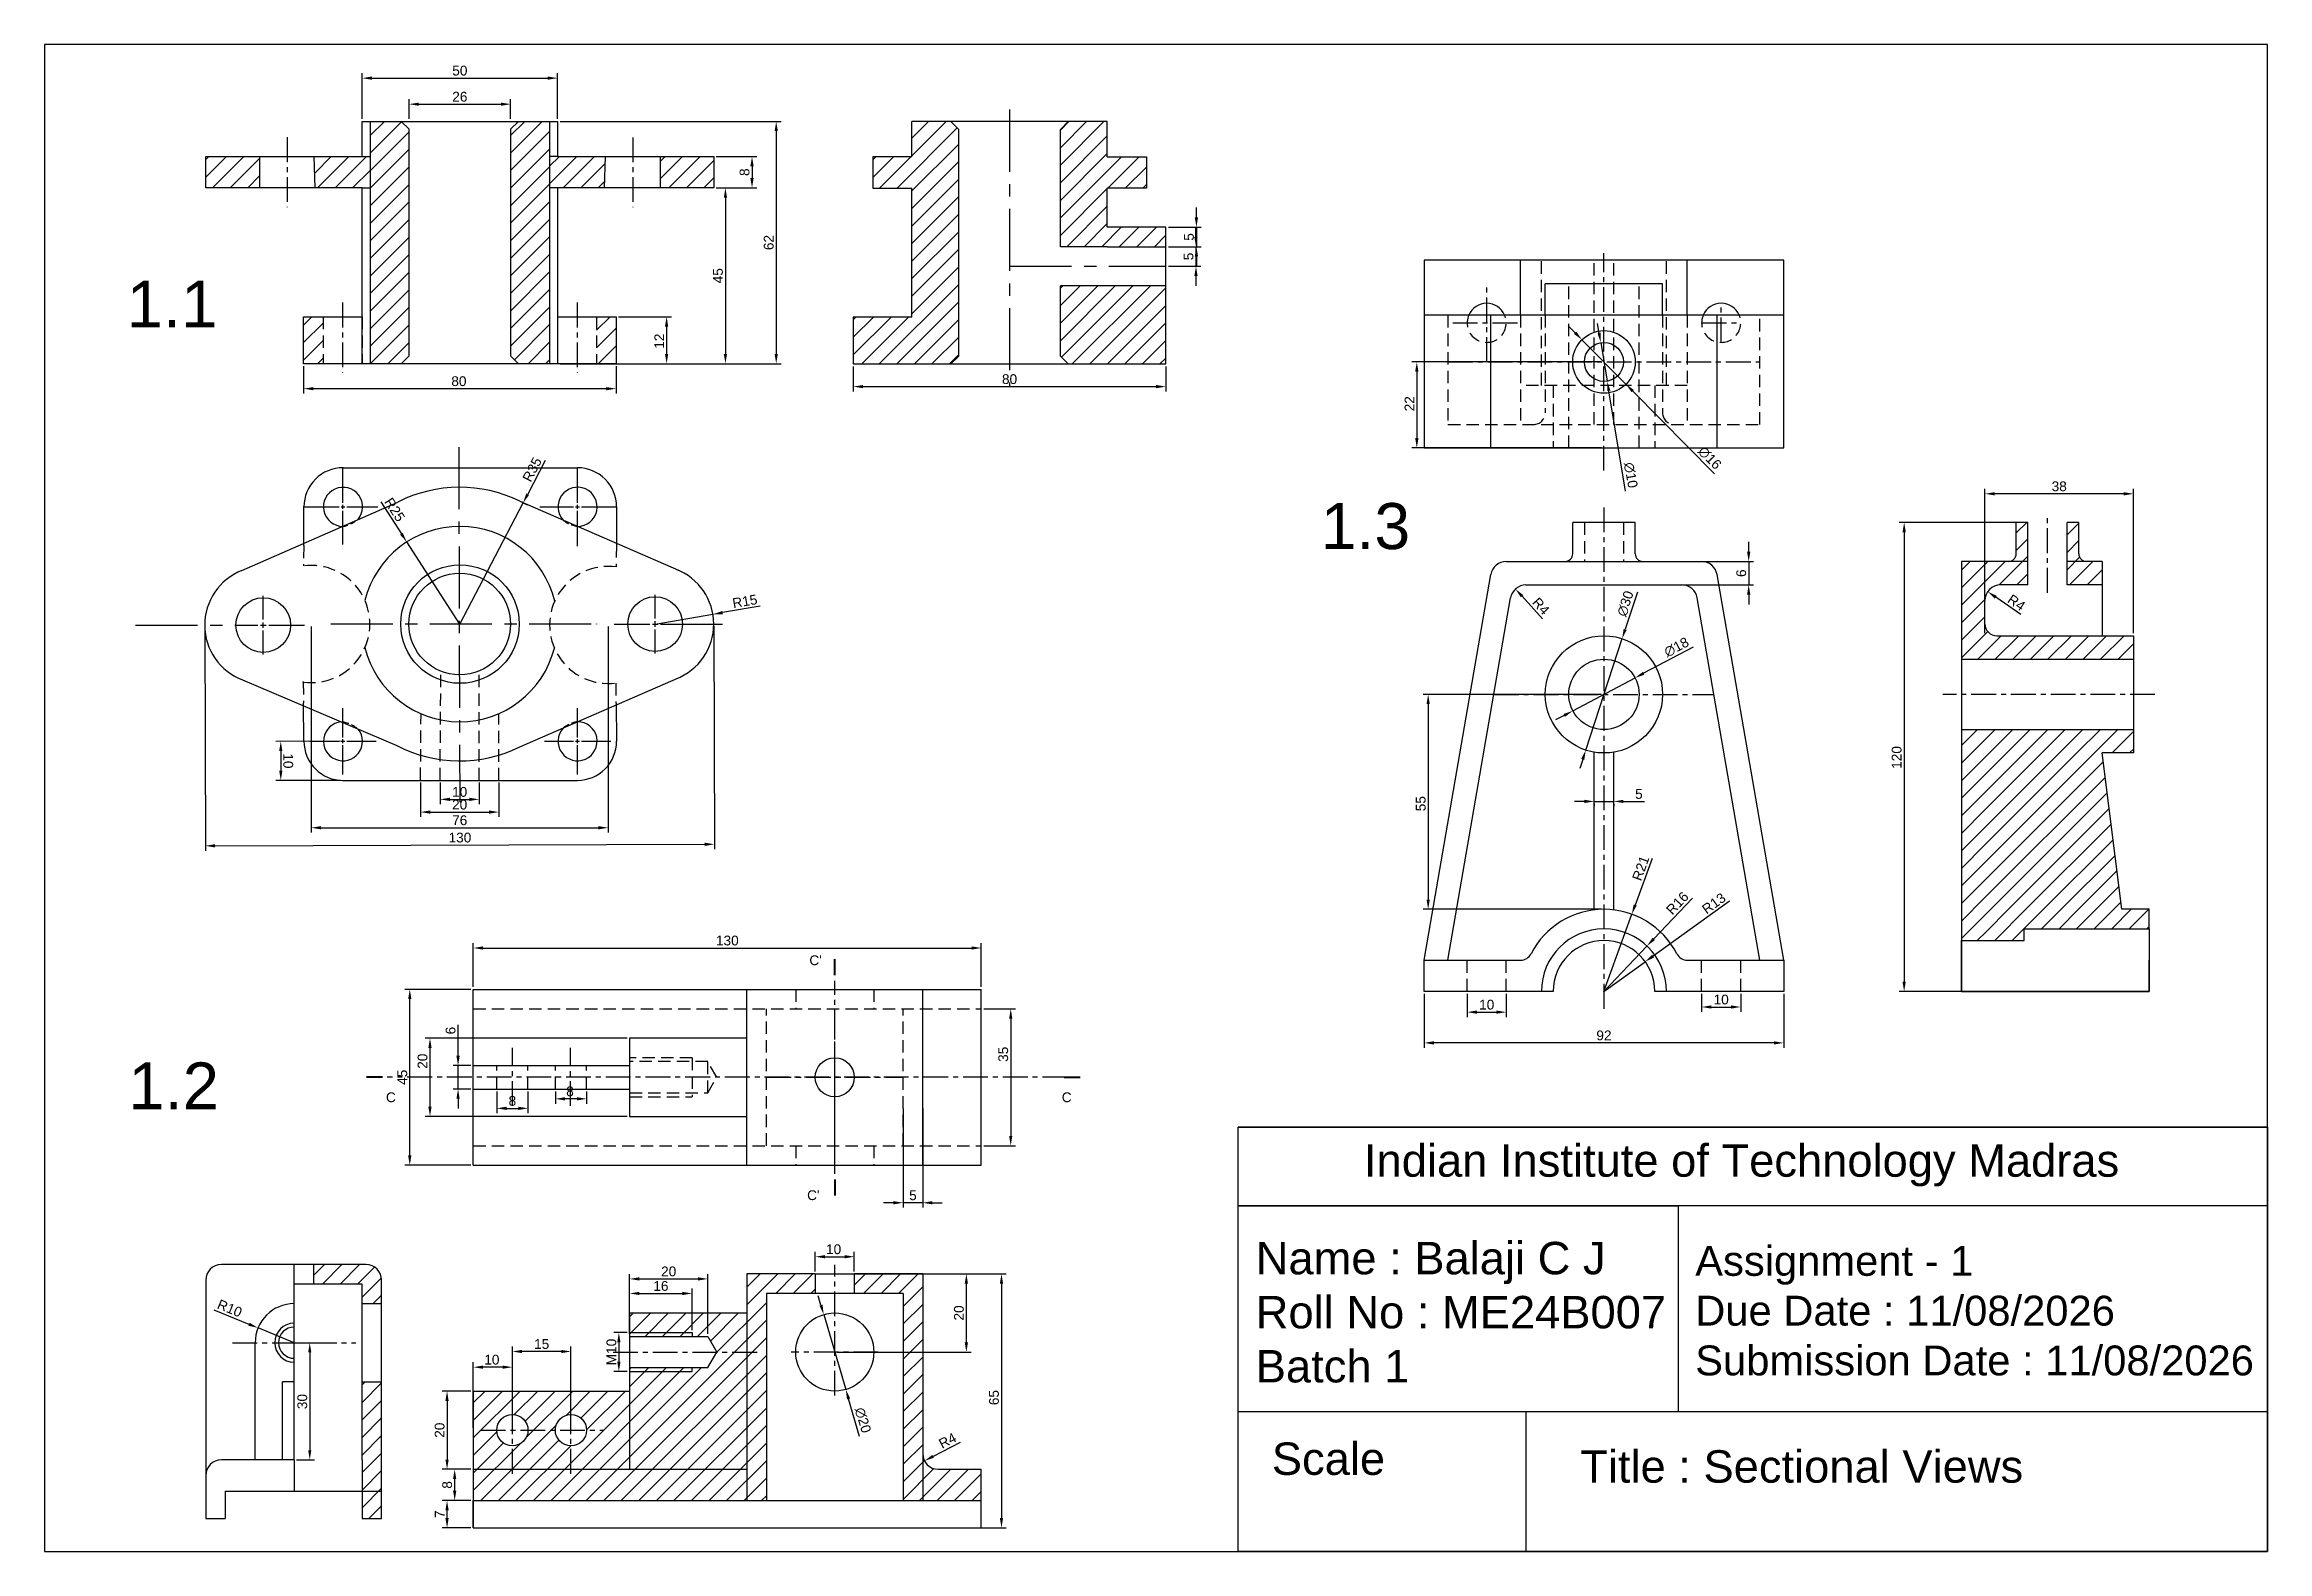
# Model space of a CAD drawing. Header units: inches. Extents: x 18 to 587, y 16 to 402.
import ezdxf

# ---------------------------------------------------------------- set-up
doc = ezdxf.new("R2010")
doc.units = ezdxf.units.IN
doc.header["$MEASUREMENT"] = 0
for name, pattern in [('CENTER', [50.8, 31.75, -6.35, 6.35, -6.35]), ('CENTER2', [28.575, 19.05, -3.175, 3.175, -3.175]), ('HIDDEN', [9.525, 6.35, -3.175]), ('HIDDEN2', [4.7625, 3.175, -1.5875])]:
    doc.linetypes.add(name, pattern=pattern)
doc.styles.get("Standard").update_dxf_attribs({"font": 'arial.ttf'})
doc.dimstyles.new('ISO-25', dxfattribs={"dimtxt": 2.5, "dimasz": 2.5, "dimexe": 1.25, "dimexo": 0.625, "dimtad": 1, "dimtxsty": 'Standard', "dimcen": 2.5, "dimclrd": 3, "dimclre": 3, "dimclrt": 3, "dimadec": 0, "dimazin": 0, "dimtfac": 1, "dimtmove": 0, "dimatfit": 3, "dimfxl": 1, "dimarcsym": 0})
pattern_1 = [(45, (106.3404, 120.8242), (-2.245064, 2.245064), [])]

msp = doc.modelspace()

# ---------------------------------------------------------------- texts
msp.add_text('Indian Institute of Technology Madras', height=8.29651).set_placement((356.136, 112.378))
at = {"attachment_point": 1}
for s, width, gutter_width, insert, char_height in [('1.1', 290.70695, 59.825, (39.512, 341.657), 11.965), ('1.3', 286.33221, 58.925, (345.068, 284.751), 11.7849), ('1.2', 290.70695, 59.825, (39.922, 141.616), 11.965), ('Name : Balaji C J \\PRoll No : ME24B007\\PBatch 1', 128.33444, 41.483, (328.447, 95.702), 8.29651), ('Assignment - 1\\PDue Date : 11/08/2026\\PSubmission Date : 11/08/2026', 143.86492, 38.199, (440.896, 94.663), 7.6399), ('Scale', 58.15383, 41.483, (332.56, 44.383), 8.2965), ('Title : Sectional Views', 183.16463, 41.483, (411.46, 42.391), 8.29651)]:
    msp.add_mtext_dynamic_manual_height_columns(s, width=width, gutter_width=gutter_width, heights=[0], dxfattribs=dict(at, insert=insert, char_height=char_height))
at = {"color": 6, "char_height": 2.5}
for s, insert, attachment_point in [("C'", (217.41, 169.015), 3), ('C', (105.882, 133.953), 1), ('C', (281.327, 133.953), 3), ("C'", (216.83, 108.898), 3)]:
    msp.add_mtext_dynamic_manual_height_columns(s, width=2.66601, gutter_width=12.5, heights=[0], dxfattribs=dict(at, insert=insert, attachment_point=attachment_point))

# ---------------------------------------------------------------- blocks, each defined once
blk = doc.blocks.new('*D35')
at = {"color": 3, "lineweight": -2, "transparency": 16777216}
for p, q in [((128.22, 160.95), (128.22, 172.15)), ((130.72, 170.9), (255.72, 170.9)), ((258.22, 160.95), (258.22, 172.15))]:
    blk.add_line(p, q, dxfattribs=at)
at = {"color": 3, "transparency": 16777216}
for points in [[(130.72, 171.31), (130.72, 170.48), (128.22, 170.9)], [(255.72, 171.31), (255.72, 170.48), (258.22, 170.9)]]:
    blk.add_solid(points, dxfattribs=at)
at = {"layer": 'Defpoints', "color": 0, "transparency": 16777216}
for p in [(258.22, 170.9), (128.22, 160.32), (258.22, 160.32)]:
    blk.add_point(p, dxfattribs=at)
at = {"color": 3, "transparency": 16777216, "insert": (193.22, 172.8), "char_height": 2.5, "attachment_point": 5}
blk.add_mtext('130', dxfattribs=at)
blk = doc.blocks.new('*D36')
at = {"color": 3, "lineweight": -2, "transparency": 16777216}
for p, q in [((127.59, 160.32), (110.72, 160.32)), ((111.97, 117.82), (111.97, 157.82)), ((127.59, 115.32), (110.72, 115.32))]:
    blk.add_line(p, q, dxfattribs=at)
at = {"color": 3, "transparency": 16777216}
for points in [[(111.55, 157.82), (112.38, 157.82), (111.97, 160.32)], [(111.55, 117.82), (112.38, 117.82), (111.97, 115.32)]]:
    blk.add_solid(points, dxfattribs=at)
at = {"layer": 'Defpoints', "color": 0, "transparency": 16777216}
for p in [(111.97, 160.32), (128.22, 160.32), (128.22, 115.32)]:
    blk.add_point(p, dxfattribs=at)
at = {"color": 3, "transparency": 16777216, "insert": (110.07, 137.82), "char_height": 2.5, "attachment_point": 5, "rotation": 90}
blk.add_mtext('45', dxfattribs=at)
blk = doc.blocks.new('*D37')
at = {"color": 3, "lineweight": -2, "transparency": 16777216}
for p, q in [((243.84, 87.52), (264.62, 87.52)), ((263.37, 85.02), (263.37, 25.02)), ((243.84, 22.52), (264.62, 22.52))]:
    blk.add_line(p, q, dxfattribs=at)
at = {"color": 3, "transparency": 16777216}
for points in [[(262.96, 85.02), (263.79, 85.02), (263.37, 87.52)], [(262.96, 25.02), (263.79, 25.02), (263.37, 22.52)]]:
    blk.add_solid(points, dxfattribs=at)
at = {"layer": 'Defpoints', "color": 0, "transparency": 16777216}
for p in [(243.22, 87.52), (243.22, 22.52), (263.37, 22.52)]:
    blk.add_point(p, dxfattribs=at)
at = {"color": 3, "transparency": 16777216, "insert": (261.47, 55.86), "char_height": 2.5, "attachment_point": 5, "rotation": 90}
blk.add_mtext('65', dxfattribs=at)
blk = doc.blocks.new('*D38')
at = {"color": 3, "lineweight": -2, "transparency": 16777216}
for p, q in [((217.19, 79.51), (216.48, 81.91)), ((217.89, 77.12), (223.54, 57.93)), ((227.08, 45.9), (224.25, 55.53))]:
    blk.add_line(p, q, dxfattribs=at)
at = {"color": 3, "transparency": 16777216}
for points in [[(217.59, 79.63), (216.79, 79.4), (217.89, 77.12)], [(224.65, 55.65), (223.85, 55.41), (223.54, 57.93)]]:
    blk.add_solid(points, dxfattribs=at)
at = {"layer": 'Defpoints', "color": 0, "transparency": 16777216}
for p in [(217.89, 77.12), (223.54, 57.93)]:
    blk.add_point(p, dxfattribs=at)
at = {"color": 3, "transparency": 16777216, "insert": (227.91, 50.07), "char_height": 2.5, "attachment_point": 5, "rotation": 286.3976}
blk.add_mtext('∅20', dxfattribs=at)
blk = doc.blocks.new('*D39')
at = {"color": 3, "lineweight": -2, "transparency": 16777216}
for p, q in [((215.72, 88.15), (215.72, 93.16)), ((218.22, 91.91), (223.22, 91.91)), ((225.72, 88.15), (225.72, 93.16))]:
    blk.add_line(p, q, dxfattribs=at)
at = {"color": 3, "transparency": 16777216}
for points in [[(218.22, 92.32), (218.22, 91.49), (215.72, 91.91)], [(223.22, 92.32), (223.22, 91.49), (225.72, 91.91)]]:
    blk.add_solid(points, dxfattribs=at)
at = {"layer": 'Defpoints', "color": 0, "transparency": 16777216}
for p in [(225.72, 91.91), (215.72, 87.52), (225.72, 87.52)]:
    blk.add_point(p, dxfattribs=at)
at = {"color": 3, "transparency": 16777216, "insert": (220.43, 93.81), "char_height": 2.5, "attachment_point": 5}
blk.add_mtext('10', dxfattribs=at)
blk = doc.blocks.new('*D40')
at = {"color": 3, "lineweight": -2, "transparency": 16777216}
for p, q in [((127.59, 29.52), (120.26, 29.52)), ((121.51, 25.02), (121.51, 27.02)), ((127.59, 22.52), (120.26, 22.52))]:
    blk.add_line(p, q, dxfattribs=at)
at = {"color": 3, "transparency": 16777216}
for points in [[(121.09, 27.02), (121.92, 27.02), (121.51, 29.52)], [(121.09, 25.02), (121.92, 25.02), (121.51, 22.52)]]:
    blk.add_solid(points, dxfattribs=at)
at = {"layer": 'Defpoints', "color": 0, "transparency": 16777216}
for p in [(121.51, 29.52), (128.22, 29.52), (128.22, 22.52)]:
    blk.add_point(p, dxfattribs=at)
at = {"color": 3, "transparency": 16777216, "insert": (119.63, 26.02), "char_height": 2.5, "attachment_point": 5, "rotation": 90}
blk.add_mtext('7', dxfattribs=at)
blk = doc.blocks.new('*D41')
at = {"color": 3, "lineweight": -2, "transparency": 16777216}
for p, q in [((127.59, 37.52), (122.21, 37.52)), ((123.46, 32.02), (123.46, 35.02)), ((127.59, 29.52), (122.21, 29.52))]:
    blk.add_line(p, q, dxfattribs=at)
at = {"color": 3, "transparency": 16777216}
for points in [[(123.04, 35.02), (123.87, 35.02), (123.46, 37.52)], [(123.04, 32.02), (123.87, 32.02), (123.46, 29.52)]]:
    blk.add_solid(points, dxfattribs=at)
at = {"layer": 'Defpoints', "color": 0, "transparency": 16777216}
for p in [(123.46, 37.52), (128.22, 37.52), (128.22, 29.52)]:
    blk.add_point(p, dxfattribs=at)
at = {"color": 3, "transparency": 16777216, "insert": (121.55, 33.52), "char_height": 2.5, "attachment_point": 5, "rotation": 90}
blk.add_mtext('8', dxfattribs=at)
blk = doc.blocks.new('*D42')
at = {"color": 3, "lineweight": -2, "transparency": 16777216}
for p, q in [((127.59, 57.52), (120.26, 57.52)), ((121.51, 55.02), (121.51, 40.02)), ((127.59, 37.52), (120.26, 37.52))]:
    blk.add_line(p, q, dxfattribs=at)
at = {"color": 3, "transparency": 16777216}
for points in [[(121.09, 55.02), (121.92, 55.02), (121.51, 57.52)], [(121.09, 40.02), (121.92, 40.02), (121.51, 37.52)]]:
    blk.add_solid(points, dxfattribs=at)
at = {"layer": 'Defpoints', "color": 0, "transparency": 16777216}
for p in [(128.22, 57.52), (121.51, 37.52), (128.22, 37.52)]:
    blk.add_point(p, dxfattribs=at)
at = {"color": 3, "transparency": 16777216, "insert": (119.61, 47.52), "char_height": 2.5, "attachment_point": 5, "rotation": 90}
blk.add_mtext('20', dxfattribs=at)
blk = doc.blocks.new('*D43')
at = {"color": 3, "lineweight": -2, "transparency": 16777216}
for p, q in [((168.22, 72.15), (168.22, 87.48)), ((170.72, 86.23), (185.72, 86.23)), ((188.22, 72.15), (188.22, 87.48))]:
    blk.add_line(p, q, dxfattribs=at)
at = {"color": 3, "transparency": 16777216}
for points in [[(170.72, 86.65), (170.72, 85.81), (168.22, 86.23)], [(185.72, 86.65), (185.72, 85.81), (188.22, 86.23)]]:
    blk.add_solid(points, dxfattribs=at)
at = {"layer": 'Defpoints', "color": 0, "transparency": 16777216}
for p in [(188.22, 86.23), (168.22, 71.52), (188.22, 71.52)]:
    blk.add_point(p, dxfattribs=at)
at = {"color": 3, "transparency": 16777216, "insert": (178.22, 88.13), "char_height": 2.5, "attachment_point": 5}
blk.add_mtext('20', dxfattribs=at)
blk = doc.blocks.new('*D44')
at = {"color": 3, "lineweight": -2, "transparency": 16777216}
for p, q in [((168.22, 73.15), (168.22, 83.76)), ((170.72, 82.51), (181.72, 82.51)), ((184.22, 73.15), (184.22, 83.76))]:
    blk.add_line(p, q, dxfattribs=at)
at = {"color": 3, "transparency": 16777216}
for points in [[(170.72, 82.93), (170.72, 82.09), (168.22, 82.51)], [(181.72, 82.93), (181.72, 82.09), (184.22, 82.51)]]:
    blk.add_solid(points, dxfattribs=at)
at = {"layer": 'Defpoints', "color": 0, "transparency": 16777216}
for p in [(184.22, 82.51), (168.22, 72.52), (184.22, 72.52)]:
    blk.add_point(p, dxfattribs=at)
at = {"color": 3, "transparency": 16777216, "insert": (176.22, 84.41), "char_height": 2.5, "attachment_point": 5}
blk.add_mtext('16', dxfattribs=at)
blk = doc.blocks.new('*D45')
at = {"color": 3, "lineweight": -2, "transparency": 16777216}
for p, q in [((167.59, 72.52), (164.22, 72.52)), ((165.47, 70.02), (165.47, 65.02)), ((167.59, 62.52), (164.22, 62.52))]:
    blk.add_line(p, q, dxfattribs=at)
at = {"color": 3, "transparency": 16777216}
for points in [[(165.05, 70.02), (165.89, 70.02), (165.47, 72.52)], [(165.05, 65.02), (165.89, 65.02), (165.47, 62.52)]]:
    blk.add_solid(points, dxfattribs=at)
at = {"layer": 'Defpoints', "color": 0, "transparency": 16777216}
for p in [(168.22, 72.52), (165.47, 62.52), (168.22, 62.52)]:
    blk.add_point(p, dxfattribs=at)
at = {"color": 3, "transparency": 16777216, "insert": (163.57, 67.52), "char_height": 2.5, "attachment_point": 5, "rotation": 90}
blk.add_mtext('M10', dxfattribs=at)
blk = doc.blocks.new('*D46')
at = {"color": 3, "lineweight": -2, "transparency": 16777216}
for p, q in [((128.22, 48.15), (128.22, 64.9)), ((135.72, 63.65), (130.72, 63.65)), ((138.22, 48.15), (138.22, 64.9))]:
    blk.add_line(p, q, dxfattribs=at)
at = {"color": 3, "transparency": 16777216}
for points in [[(130.72, 64.07), (130.72, 63.23), (128.22, 63.65)], [(135.72, 64.07), (135.72, 63.23), (138.22, 63.65)]]:
    blk.add_solid(points, dxfattribs=at)
at = {"layer": 'Defpoints', "color": 0, "transparency": 16777216}
for p in [(128.22, 63.65), (128.22, 47.52), (138.22, 47.52)]:
    blk.add_point(p, dxfattribs=at)
at = {"color": 3, "transparency": 16777216, "insert": (132.97, 65.55), "char_height": 2.5, "attachment_point": 5}
blk.add_mtext('10', dxfattribs=at)
blk = doc.blocks.new('*D24')
at = {"color": 3, "lineweight": -2, "transparency": 16777216}
for p, q in [((138.22, 48.15), (138.22, 68.91)), ((153.22, 48.15), (153.22, 68.91)), ((150.72, 67.66), (140.72, 67.66))]:
    blk.add_line(p, q, dxfattribs=at)
at = {"color": 3, "transparency": 16777216}
for points in [[(140.72, 68.07), (140.72, 67.24), (138.22, 67.66)], [(150.72, 68.07), (150.72, 67.24), (153.22, 67.66)]]:
    blk.add_solid(points, dxfattribs=at)
at = {"layer": 'Defpoints', "color": 0, "transparency": 16777216}
for p in [(138.22, 67.66), (138.22, 47.52), (153.22, 47.52)]:
    blk.add_point(p, dxfattribs=at)
at = {"color": 3, "transparency": 16777216, "insert": (145.72, 69.56), "char_height": 2.5, "attachment_point": 5}
blk.add_mtext('15', dxfattribs=at)
blk = doc.blocks.new('*D25')
at = {"color": 3, "lineweight": -2, "transparency": 16777216}
for p, q in [((124.32, 143.32), (124.32, 151.22)), ((127.59, 140.82), (123.07, 140.82)), ((124.32, 134.82), (124.32, 140.82)), ((127.59, 134.82), (123.07, 134.82)), ((124.32, 132.32), (124.32, 129.82))]:
    blk.add_line(p, q, dxfattribs=at)
at = {"color": 3, "transparency": 16777216}
for points in [[(123.9, 143.32), (124.74, 143.32), (124.32, 140.82)], [(123.9, 132.32), (124.74, 132.32), (124.32, 134.82)]]:
    blk.add_solid(points, dxfattribs=at)
at = {"layer": 'Defpoints', "color": 0, "transparency": 16777216}
for p in [(128.22, 140.82), (124.32, 134.82), (128.22, 134.82)]:
    blk.add_point(p, dxfattribs=at)
at = {"color": 3, "transparency": 16777216, "insert": (122.42, 149.77), "char_height": 2.5, "attachment_point": 5, "rotation": 90}
blk.add_mtext('6', dxfattribs=at)
blk = doc.blocks.new('*D26')
at = {"color": 3, "lineweight": -2, "transparency": 16777216}
blk.add_line((252.78, 44.41), (245.89, 40.83), dxfattribs=at)
at = {"color": 3, "transparency": 16777216}
blk.add_solid([(245.69, 41.2), (246.08, 40.46), (243.67, 39.68)], dxfattribs=at)
at = {"layer": 'Defpoints', "color": 0, "transparency": 16777216}
for p in [(247.22, 41.52), (243.67, 39.68)]:
    blk.add_point(p, dxfattribs=at)
at = {"color": 3, "transparency": 16777216, "insert": (249.58, 44.86), "char_height": 2.5, "attachment_point": 5, "rotation": 27.4118}
blk.add_mtext('R4', dxfattribs=at)
blk = doc.blocks.new('*D27')
at = {"color": 3, "lineweight": -2, "transparency": 16777216}
for p, q in [((221.34, 87.52), (255.64, 87.52)), ((254.39, 70.02), (254.39, 85.02)), ((221.34, 67.52), (255.64, 67.52))]:
    blk.add_line(p, q, dxfattribs=at)
at = {"color": 3, "transparency": 16777216}
for points in [[(253.97, 85.02), (254.81, 85.02), (254.39, 87.52)], [(253.97, 70.02), (254.81, 70.02), (254.39, 67.52)]]:
    blk.add_solid(points, dxfattribs=at)
at = {"layer": 'Defpoints', "color": 0, "transparency": 16777216}
for p in [(220.72, 87.52), (254.39, 87.52), (220.72, 67.52)]:
    blk.add_point(p, dxfattribs=at)
at = {"color": 3, "transparency": 16777216, "insert": (252.49, 77.52), "char_height": 2.5, "attachment_point": 5, "rotation": 90}
blk.add_mtext('20', dxfattribs=at)
blk = doc.blocks.new('*D28')
at = {"color": 3, "lineweight": -2, "transparency": 16777216}
for p, q in [((238.22, 129.83), (238.22, 104.46)), ((243.22, 129.83), (243.22, 104.46)), ((235.72, 105.71), (233.22, 105.71)), ((243.22, 105.71), (238.22, 105.71)), ((245.72, 105.71), (248.22, 105.71))]:
    blk.add_line(p, q, dxfattribs=at)
at = {"color": 3, "transparency": 16777216}
for points in [[(235.72, 106.13), (235.72, 105.3), (238.22, 105.71)], [(245.72, 106.13), (245.72, 105.3), (243.22, 105.71)]]:
    blk.add_solid(points, dxfattribs=at)
at = {"layer": 'Defpoints', "color": 0, "transparency": 16777216}
for p in [(238.22, 130.46), (243.22, 130.46), (238.22, 105.71)]:
    blk.add_point(p, dxfattribs=at)
at = {"color": 3, "transparency": 16777216, "insert": (240.72, 107.61), "char_height": 2.5, "attachment_point": 5}
blk.add_mtext('5', dxfattribs=at)
blk = doc.blocks.new('*D29')
at = {"color": 3, "lineweight": -2, "transparency": 16777216}
for p, q in [((167.59, 147.82), (115.89, 147.82)), ((117.14, 145.32), (117.14, 130.32)), ((167.59, 127.82), (115.89, 127.82))]:
    blk.add_line(p, q, dxfattribs=at)
at = {"color": 3, "transparency": 16777216}
for points in [[(116.72, 145.32), (117.55, 145.32), (117.14, 147.82)], [(116.72, 130.32), (117.55, 130.32), (117.14, 127.82)]]:
    blk.add_solid(points, dxfattribs=at)
at = {"layer": 'Defpoints', "color": 0, "transparency": 16777216}
for p in [(168.22, 147.82), (117.14, 127.82), (168.22, 127.82)]:
    blk.add_point(p, dxfattribs=at)
at = {"color": 3, "transparency": 16777216, "insert": (115.24, 141.93), "char_height": 2.5, "attachment_point": 5, "rotation": 90}
blk.add_mtext('20', dxfattribs=at)
blk = doc.blocks.new('*D30')
at = {"color": 3, "lineweight": -2, "transparency": 16777216}
for p, q in [((258.84, 155.32), (267, 155.32)), ((265.75, 152.82), (265.75, 122.82)), ((258.84, 120.32), (267, 120.32))]:
    blk.add_line(p, q, dxfattribs=at)
at = {"color": 3, "transparency": 16777216}
for points in [[(265.33, 152.82), (266.16, 152.82), (265.75, 155.32)], [(265.33, 122.82), (266.16, 122.82), (265.75, 120.32)]]:
    blk.add_solid(points, dxfattribs=at)
at = {"layer": 'Defpoints', "color": 0, "transparency": 16777216}
for p in [(258.22, 155.32), (258.22, 120.32), (265.75, 120.32)]:
    blk.add_point(p, dxfattribs=at)
at = {"color": 3, "transparency": 16777216, "insert": (263.84, 143.7), "char_height": 2.5, "attachment_point": 5, "rotation": 90}
blk.add_mtext('35', dxfattribs=at)
blk = doc.blocks.new('*D31')
at = {"color": 3, "lineweight": -2, "transparency": 16777216}
for p, q in [((134.22, 134.2), (134.22, 128.62)), ((142.22, 134.2), (142.22, 128.62)), ((136.72, 129.87), (139.72, 129.87))]:
    blk.add_line(p, q, dxfattribs=at)
at = {"color": 3, "transparency": 16777216}
for points in [[(136.72, 130.29), (136.72, 129.45), (134.22, 129.87)], [(139.72, 130.29), (139.72, 129.45), (142.22, 129.87)]]:
    blk.add_solid(points, dxfattribs=at)
at = {"layer": 'Defpoints', "color": 0, "transparency": 16777216}
for p in [(134.22, 134.82), (142.22, 134.82), (142.22, 129.87)]:
    blk.add_point(p, dxfattribs=at)
at = {"color": 3, "transparency": 16777216, "insert": (138.22, 131.77), "char_height": 2.5, "attachment_point": 5}
blk.add_mtext('8', dxfattribs=at)
blk = doc.blocks.new('*D32')
at = {"color": 3, "lineweight": -2, "transparency": 16777216}
for p, q in [((149.22, 134.2), (149.22, 131.06)), ((154.72, 132.31), (151.72, 132.31)), ((157.22, 134.2), (157.22, 131.06))]:
    blk.add_line(p, q, dxfattribs=at)
at = {"color": 3, "transparency": 16777216}
for points in [[(151.72, 132.73), (151.72, 131.89), (149.22, 132.31)], [(154.72, 132.73), (154.72, 131.89), (157.22, 132.31)]]:
    blk.add_solid(points, dxfattribs=at)
at = {"layer": 'Defpoints', "color": 0, "transparency": 16777216}
for p in [(149.22, 134.82), (149.22, 132.31), (157.22, 134.82)]:
    blk.add_point(p, dxfattribs=at)
at = {"color": 3, "transparency": 16777216, "insert": (152.96, 134.21), "char_height": 2.5, "attachment_point": 5}
blk.add_mtext('8', dxfattribs=at)
blk = doc.blocks.new('*D33')
at = {"color": 3, "lineweight": -2, "transparency": 16777216}
for p, q in [((83.02, 69.91), (87.62, 69.91)), ((86.37, 67.41), (86.37, 42.41)), ((83.02, 39.91), (87.62, 39.91))]:
    blk.add_line(p, q, dxfattribs=at)
at = {"color": 3, "transparency": 16777216}
for points in [[(85.96, 67.41), (86.79, 67.41), (86.37, 69.91)], [(85.96, 42.41), (86.79, 42.41), (86.37, 39.91)]]:
    blk.add_solid(points, dxfattribs=at)
at = {"layer": 'Defpoints', "color": 0, "transparency": 16777216}
for p in [(82.4, 69.91), (82.4, 39.91), (86.37, 39.91)]:
    blk.add_point(p, dxfattribs=at)
at = {"color": 3, "transparency": 16777216, "insert": (84.47, 54.84), "char_height": 2.5, "attachment_point": 5, "rotation": 90}
blk.add_mtext('30', dxfattribs=at)
blk = doc.blocks.new('*D34')
at = {"color": 3, "lineweight": -2, "transparency": 16777216}
for p, q in [((61.83, 78.3), (70.82, 74.63)), ((82.4, 69.91), (73.14, 73.69))]:
    blk.add_line(p, q, dxfattribs=at)
at = {"color": 3, "transparency": 16777216}
blk.add_solid([(70.98, 75.02), (70.67, 74.25), (73.14, 73.69)], dxfattribs=at)
at = {"layer": 'Defpoints', "color": 0, "transparency": 16777216}
for p in [(73.14, 73.69), (82.4, 69.91)]:
    blk.add_point(p, dxfattribs=at)
at = {"color": 3, "transparency": 16777216, "insert": (65.89, 78.7), "char_height": 2.5, "attachment_point": 5, "rotation": 337.8151}
blk.add_mtext('R10', dxfattribs=at)
blk = doc.blocks.new('*D66')
at = {"color": 3, "lineweight": -2, "transparency": 16777216}
for p, q in [((371.54, 159.17), (371.54, 145.37)), ((463.54, 159.17), (463.54, 145.37)), ((461.04, 146.62), (374.04, 146.62))]:
    blk.add_line(p, q, dxfattribs=at)
at = {"color": 3, "transparency": 16777216}
for points in [[(374.04, 147.04), (374.04, 146.2), (371.54, 146.62)], [(461.04, 147.04), (461.04, 146.2), (463.54, 146.62)]]:
    blk.add_solid(points, dxfattribs=at)
at = {"layer": 'Defpoints', "color": 0, "transparency": 16777216}
for p in [(371.54, 159.8), (463.54, 159.8), (371.54, 146.62)]:
    blk.add_point(p, dxfattribs=at)
at = {"color": 3, "transparency": 16777216, "insert": (417.54, 148.52), "char_height": 2.5, "attachment_point": 5}
blk.add_mtext('92', dxfattribs=at)
blk = doc.blocks.new('*D67')
at = {"color": 3, "lineweight": -2, "transparency": 16777216}
for p, q in [((426.09, 261.98), (422.97, 252.44)), ((412.89, 221.54), (422.2, 250.06)), ((412.11, 219.16), (411.34, 216.79))]:
    blk.add_line(p, q, dxfattribs=at)
at = {"color": 3, "transparency": 16777216}
for points in [[(422.58, 252.56), (423.37, 252.31), (422.2, 250.06)], [(411.71, 219.29), (412.51, 219.03), (412.89, 221.54)]]:
    blk.add_solid(points, dxfattribs=at)
at = {"layer": 'Defpoints', "color": 0, "transparency": 16777216}
for p in [(422.2, 250.06), (412.89, 221.54)]:
    blk.add_point(p, dxfattribs=at)
at = {"color": 3, "transparency": 16777216, "insert": (423.04, 259.01), "char_height": 2.5, "attachment_point": 5, "rotation": 71.9229}
blk.add_mtext('∅30', dxfattribs=at)
blk = doc.blocks.new('*D68')
at = {"color": 3, "lineweight": -2, "transparency": 16777216}
for p, q in [((440.37, 247.89), (427.7, 241.18)), ((409.59, 231.58), (425.49, 240.01)), ((407.38, 230.41), (405.17, 229.24))]:
    blk.add_line(p, q, dxfattribs=at)
at = {"color": 3, "transparency": 16777216}
for points in [[(427.51, 241.55), (427.9, 240.82), (425.49, 240.01)], [(407.18, 230.78), (407.57, 230.05), (409.59, 231.58)]]:
    blk.add_solid(points, dxfattribs=at)
at = {"layer": 'Defpoints', "color": 0, "transparency": 16777216}
for p in [(425.49, 240.01), (409.59, 231.58)]:
    blk.add_point(p, dxfattribs=at)
at = {"color": 3, "transparency": 16777216, "insert": (436.11, 247.87), "char_height": 2.5, "attachment_point": 5, "rotation": 27.9184}
blk.add_mtext('∅18', dxfattribs=at)
blk = doc.blocks.new('*D69')
at = {"color": 3, "lineweight": -2, "transparency": 16777216}
for p, q in [((454.58, 272.3), (454.58, 274.8)), ((437.65, 269.8), (455.83, 269.8)), ((454.58, 269.8), (454.58, 263.8)), ((437.65, 263.8), (455.83, 263.8)), ((454.58, 261.3), (454.58, 258.8))]:
    blk.add_line(p, q, dxfattribs=at)
at = {"color": 3, "transparency": 16777216}
for points in [[(454.16, 272.3), (455, 272.3), (454.58, 269.8)], [(454.16, 261.3), (455, 261.3), (454.58, 263.8)]]:
    blk.add_solid(points, dxfattribs=at)
at = {"layer": 'Defpoints', "color": 0, "transparency": 16777216}
for p in [(437.03, 269.8), (437.03, 263.8), (454.58, 263.8)]:
    blk.add_point(p, dxfattribs=at)
at = {"color": 3, "transparency": 16777216, "insert": (452.68, 266.8), "char_height": 2.5, "attachment_point": 5, "rotation": 90}
blk.add_mtext('6', dxfattribs=at)
blk = doc.blocks.new('*D70')
at = {"color": 3, "lineweight": -2, "transparency": 16777216}
for p, q in [((416.3, 328.26), (415.89, 330.72)), ((416.72, 325.79), (418.37, 315.93)), ((423.07, 287.83), (418.78, 313.46))]:
    blk.add_line(p, q, dxfattribs=at)
at = {"color": 3, "transparency": 16777216}
for points in [[(416.71, 328.33), (415.89, 328.19), (416.72, 325.79)], [(419.19, 313.53), (418.37, 313.39), (418.37, 315.93)]]:
    blk.add_solid(points, dxfattribs=at)
at = {"layer": 'Defpoints', "color": 0, "transparency": 16777216}
for p in [(416.72, 325.79), (418.37, 315.93)]:
    blk.add_point(p, dxfattribs=at)
at = {"color": 3, "transparency": 16777216, "insert": (424.39, 291.88), "char_height": 2.5, "attachment_point": 5, "rotation": 279.5043}
blk.add_mtext('∅10', dxfattribs=at)
blk = doc.blocks.new('*D71')
at = {"color": 3, "lineweight": -2, "transparency": 16777216}
for p, q in [((410.16, 328.33), (408.4, 330.1)), ((411.92, 326.55), (423.16, 315.17)), ((445.87, 292.21), (424.92, 313.39))]:
    blk.add_line(p, q, dxfattribs=at)
at = {"color": 3, "transparency": 16777216}
for points in [[(410.46, 328.62), (409.86, 328.03), (411.92, 326.55)], [(425.22, 313.68), (424.63, 313.1), (423.16, 315.17)]]:
    blk.add_solid(points, dxfattribs=at)
at = {"layer": 'Defpoints', "color": 0, "transparency": 16777216}
for p in [(411.92, 326.55), (423.16, 315.17)]:
    blk.add_point(p, dxfattribs=at)
at = {"color": 3, "transparency": 16777216, "insert": (444.61, 296.28), "char_height": 2.5, "attachment_point": 5, "rotation": 314.6681}
blk.add_mtext('∅16', dxfattribs=at)
blk = doc.blocks.new('*D72')
at = {"color": 3, "lineweight": -2, "transparency": 16777216}
for p, q in [((442.54, 159.17), (442.54, 154.55)), ((445.04, 155.8), (450.04, 155.8)), ((452.54, 159.17), (452.54, 154.55))]:
    blk.add_line(p, q, dxfattribs=at)
at = {"color": 3, "transparency": 16777216}
for points in [[(445.04, 156.22), (445.04, 155.39), (442.54, 155.8)], [(450.04, 156.22), (450.04, 155.39), (452.54, 155.8)]]:
    blk.add_solid(points, dxfattribs=at)
at = {"layer": 'Defpoints', "color": 0, "transparency": 16777216}
for p in [(442.54, 159.8), (452.54, 159.8), (452.54, 155.8)]:
    blk.add_point(p, dxfattribs=at)
at = {"color": 3, "transparency": 16777216, "insert": (447.54, 157.7), "char_height": 2.5, "attachment_point": 5}
blk.add_mtext('10', dxfattribs=at)
blk = doc.blocks.new('*D73')
at = {"color": 3, "lineweight": -2, "transparency": 16777216}
for p, q in [((382.54, 159.17), (382.54, 153.24)), ((385.04, 154.49), (390.04, 154.49)), ((392.54, 159.17), (392.54, 153.24))]:
    blk.add_line(p, q, dxfattribs=at)
at = {"color": 3, "transparency": 16777216}
for points in [[(385.04, 154.9), (385.04, 154.07), (382.54, 154.49)], [(390.04, 154.9), (390.04, 154.07), (392.54, 154.49)]]:
    blk.add_solid(points, dxfattribs=at)
at = {"layer": 'Defpoints', "color": 0, "transparency": 16777216}
for p in [(382.54, 159.8), (392.54, 159.8), (392.54, 154.49)]:
    blk.add_point(p, dxfattribs=at)
at = {"color": 3, "transparency": 16777216, "insert": (387.54, 156.39), "char_height": 2.5, "attachment_point": 5}
blk.add_mtext('10', dxfattribs=at)
blk = doc.blocks.new('*D74')
at = {"color": 3, "lineweight": -2, "transparency": 16777216}
for p, q in [((449.71, 182.87), (430.14, 168.83)), ((417.54, 159.8), (428.1, 167.38))]:
    blk.add_line(p, q, dxfattribs=at)
at = {"color": 3, "transparency": 16777216}
blk.add_solid([(429.89, 169.17), (430.38, 168.49), (428.1, 167.38)], dxfattribs=at)
at = {"layer": 'Defpoints', "color": 0, "transparency": 16777216}
for p in [(428.1, 167.38), (417.54, 159.8)]:
    blk.add_point(p, dxfattribs=at)
at = {"color": 3, "transparency": 16777216, "insert": (445.67, 182.31), "char_height": 2.5, "attachment_point": 5, "rotation": 35.6482}
blk.add_mtext('R13', dxfattribs=at)
blk = doc.blocks.new('*D75')
at = {"color": 3, "lineweight": -2, "transparency": 16777216}
for p, q in [((440.2, 183.68), (430.28, 173.22)), ((417.54, 159.8), (428.55, 171.41))]:
    blk.add_line(p, q, dxfattribs=at)
at = {"color": 3, "transparency": 16777216}
blk.add_solid([(429.97, 173.51), (430.58, 172.93), (428.55, 171.41)], dxfattribs=at)
at = {"layer": 'Defpoints', "color": 0, "transparency": 16777216}
for p in [(428.55, 171.41), (417.54, 159.8)]:
    blk.add_point(p, dxfattribs=at)
at = {"color": 3, "transparency": 16777216, "insert": (436.34, 182.37), "char_height": 2.5, "attachment_point": 5, "rotation": 46.5014}
blk.add_mtext('R16', dxfattribs=at)
blk = doc.blocks.new('*D76')
at = {"color": 3, "lineweight": -2, "transparency": 16777216}
for p, q in [((429.85, 193.84), (425.53, 181.9)), ((417.54, 159.8), (424.68, 179.55))]:
    blk.add_line(p, q, dxfattribs=at)
at = {"color": 3, "transparency": 16777216}
blk.add_solid([(425.14, 182.04), (425.93, 181.76), (424.68, 179.55)], dxfattribs=at)
at = {"layer": 'Defpoints', "color": 0, "transparency": 16777216}
for p in [(424.68, 179.55), (417.54, 159.8)]:
    blk.add_point(p, dxfattribs=at)
at = {"color": 3, "transparency": 16777216, "insert": (426.94, 191.31), "char_height": 2.5, "attachment_point": 5, "rotation": 70.1169}
blk.add_mtext('R21', dxfattribs=at)
blk = doc.blocks.new('*D77')
at = {"color": 3, "lineweight": -2, "transparency": 16777216}
for p, q in [((416.92, 235.8), (371.31, 235.8)), ((372.56, 233.3), (372.56, 183.3)), ((416.92, 180.8), (371.31, 180.8))]:
    blk.add_line(p, q, dxfattribs=at)
at = {"color": 3, "transparency": 16777216}
for points in [[(372.15, 233.3), (372.98, 233.3), (372.56, 235.8)], [(372.15, 183.3), (372.98, 183.3), (372.56, 180.8)]]:
    blk.add_solid(points, dxfattribs=at)
at = {"layer": 'Defpoints', "color": 0, "transparency": 16777216}
for p in [(417.54, 235.8), (372.56, 180.8), (417.54, 180.8)]:
    blk.add_point(p, dxfattribs=at)
at = {"color": 3, "transparency": 16777216, "insert": (370.67, 207.83), "char_height": 2.5, "attachment_point": 5, "rotation": 90}
blk.add_mtext('55', dxfattribs=at)
blk = doc.blocks.new('*D78')
at = {"color": 3, "lineweight": -2, "transparency": 16777216}
for p, q in [((523.75, 279.8), (493.11, 279.8)), ((494.36, 277.3), (494.36, 162.3)), ((523.75, 159.8), (493.11, 159.8))]:
    blk.add_line(p, q, dxfattribs=at)
at = {"color": 3, "transparency": 16777216}
for points in [[(493.94, 277.3), (494.78, 277.3), (494.36, 279.8)], [(493.94, 162.3), (494.78, 162.3), (494.36, 159.8)]]:
    blk.add_solid(points, dxfattribs=at)
at = {"layer": 'Defpoints', "color": 0, "transparency": 16777216}
for p in [(524.37, 279.8), (494.36, 159.8), (524.37, 159.8)]:
    blk.add_point(p, dxfattribs=at)
at = {"color": 3, "transparency": 16777216, "insert": (492.46, 219.65), "char_height": 2.5, "attachment_point": 5, "rotation": 90}
blk.add_mtext('120', dxfattribs=at)
blk = doc.blocks.new('*D80')
at = {"color": 3, "lineweight": -2, "transparency": 16777216}
blk.add_line((524.19, 256.22), (517.81, 260.65), dxfattribs=at)
at = {"color": 3, "transparency": 16777216}
blk.add_solid([(518.05, 261), (517.57, 260.31), (515.76, 262.08)], dxfattribs=at)
at = {"layer": 'Defpoints', "color": 0, "transparency": 16777216}
for p in [(515.76, 262.08), (519.04, 259.8)]:
    blk.add_point(p, dxfattribs=at)
at = {"color": 3, "transparency": 16777216, "insert": (523.1, 259.27), "char_height": 2.5, "attachment_point": 5, "rotation": 325.2381}
blk.add_mtext('R4', dxfattribs=at)
blk = doc.blocks.new('*D81')
at = {"color": 3, "lineweight": -2, "transparency": 16777216}
for p, q in [((416.92, 320.86), (368.41, 320.86)), ((369.66, 318.36), (369.66, 301.36)), ((416.92, 298.86), (368.41, 298.86))]:
    blk.add_line(p, q, dxfattribs=at)
at = {"color": 3, "transparency": 16777216}
for points in [[(369.24, 318.36), (370.08, 318.36), (369.66, 320.86)], [(369.24, 301.36), (370.08, 301.36), (369.66, 298.86)]]:
    blk.add_solid(points, dxfattribs=at)
at = {"layer": 'Defpoints', "color": 0, "transparency": 16777216}
for p in [(417.54, 320.86), (369.66, 298.86), (417.54, 298.86)]:
    blk.add_point(p, dxfattribs=at)
at = {"color": 3, "transparency": 16777216, "insert": (367.78, 310.16), "char_height": 2.5, "attachment_point": 5, "rotation": 90}
blk.add_mtext('22', dxfattribs=at)
blk = doc.blocks.new('*D82')
at = {"color": 3, "lineweight": -2, "transparency": 16777216}
blk.add_line((401.81, 255.16), (396.58, 260.91), dxfattribs=at)
at = {"color": 3, "transparency": 16777216}
blk.add_solid([(396.89, 261.19), (396.28, 260.63), (394.9, 262.76)], dxfattribs=at)
at = {"layer": 'Defpoints', "color": 0, "transparency": 16777216}
for p in [(394.9, 262.76), (397.59, 259.8)]:
    blk.add_point(p, dxfattribs=at)
at = {"color": 3, "transparency": 16777216, "insert": (401.43, 258.37), "char_height": 2.5, "attachment_point": 5, "rotation": 312.2715}
blk.add_mtext('R4', dxfattribs=at)
blk = doc.blocks.new('*D83')
at = {"color": 3, "lineweight": -2, "transparency": 16777216}
for p, q in [((515.04, 251.42), (515.04, 288.37)), ((550.54, 287.12), (517.54, 287.12)), ((553.04, 251.42), (553.04, 288.37))]:
    blk.add_line(p, q, dxfattribs=at)
at = {"color": 3, "transparency": 16777216}
for points in [[(517.54, 287.54), (517.54, 286.7), (515.04, 287.12)], [(550.54, 287.54), (550.54, 286.7), (553.04, 287.12)]]:
    blk.add_solid(points, dxfattribs=at)
at = {"layer": 'Defpoints', "color": 0, "transparency": 16777216}
for p in [(515.04, 287.12), (515.04, 250.8), (553.04, 250.8)]:
    blk.add_point(p, dxfattribs=at)
at = {"color": 3, "transparency": 16777216, "insert": (534.04, 289.02), "char_height": 2.5, "attachment_point": 5}
blk.add_mtext('38', dxfattribs=at)
blk = doc.blocks.new('*D84')
at = {"color": 3, "lineweight": -2, "transparency": 16777216}
for p, q in [((412.54, 208.41), (410.04, 208.41)), ((415.04, 208.41), (420.04, 208.41)), ((415.04, 207.8), (415.04, 207.16)), ((420.04, 207.8), (420.04, 207.16)), ((422.54, 208.41), (427.95, 208.41))]:
    blk.add_line(p, q, dxfattribs=at)
at = {"color": 3, "transparency": 16777216}
for points in [[(412.54, 208.82), (412.54, 207.99), (415.04, 208.41)], [(422.54, 208.82), (422.54, 207.99), (420.04, 208.41)]]:
    blk.add_solid(points, dxfattribs=at)
at = {"layer": 'Defpoints', "color": 0, "transparency": 16777216}
for p in [(415.04, 208.43), (420.04, 208.43), (420.04, 208.41)]:
    blk.add_point(p, dxfattribs=at)
at = {"color": 3, "transparency": 16777216, "insert": (426.49, 210.3), "char_height": 2.5, "attachment_point": 5}
blk.add_mtext('5', dxfattribs=at)
blk = doc.blocks.new('*D122')
at = {"color": 3, "lineweight": -2, "transparency": 16777216}
for p, q in [((190.41, 373.41), (200.79, 373.41)), ((199.54, 370.91), (199.54, 367.91)), ((190.41, 365.41), (200.79, 365.41))]:
    blk.add_line(p, q, dxfattribs=at)
at = {"color": 3, "transparency": 16777216}
for points in [[(199.12, 370.91), (199.96, 370.91), (199.54, 373.41)], [(199.12, 367.91), (199.96, 367.91), (199.54, 365.41)]]:
    blk.add_solid(points, dxfattribs=at)
at = {"layer": 'Defpoints', "color": 0, "transparency": 16777216}
for p in [(189.78, 373.41), (189.78, 365.41), (199.54, 365.41)]:
    blk.add_point(p, dxfattribs=at)
at = {"color": 3, "transparency": 16777216, "insert": (197.64, 369.41), "char_height": 2.5, "attachment_point": 5, "rotation": 90}
blk.add_mtext('8', dxfattribs=at)
blk = doc.blocks.new('*D123')
at = {"color": 3, "lineweight": -2, "transparency": 16777216}
for p, q in [((150.41, 382.41), (206.98, 382.41)), ((205.73, 379.91), (205.73, 322.91)), ((150.41, 320.41), (206.98, 320.41))]:
    blk.add_line(p, q, dxfattribs=at)
at = {"color": 3, "transparency": 16777216}
for points in [[(205.32, 379.91), (206.15, 379.91), (205.73, 382.41)], [(205.32, 322.91), (206.15, 322.91), (205.73, 320.41)]]:
    blk.add_solid(points, dxfattribs=at)
at = {"layer": 'Defpoints', "color": 0, "transparency": 16777216}
for p in [(149.78, 382.41), (149.78, 320.41), (205.73, 320.41)]:
    blk.add_point(p, dxfattribs=at)
at = {"color": 3, "transparency": 16777216, "insert": (203.83, 351.41), "char_height": 2.5, "attachment_point": 5, "rotation": 90}
blk.add_mtext('62', dxfattribs=at)
blk = doc.blocks.new('*D124')
at = {"color": 3, "lineweight": -2, "transparency": 16777216}
for p, q in [((165.41, 332.41), (178.94, 332.41)), ((177.69, 329.91), (177.69, 322.91)), ((163.41, 320.41), (178.94, 320.41))]:
    blk.add_line(p, q, dxfattribs=at)
at = {"color": 3, "transparency": 16777216}
for points in [[(177.27, 329.91), (178.1, 329.91), (177.69, 332.41)], [(177.27, 322.91), (178.1, 322.91), (177.69, 320.41)]]:
    blk.add_solid(points, dxfattribs=at)
at = {"layer": 'Defpoints', "color": 0, "transparency": 16777216}
for p in [(164.78, 332.41), (162.78, 320.41), (177.69, 320.41)]:
    blk.add_point(p, dxfattribs=at)
at = {"color": 3, "transparency": 16777216, "insert": (175.81, 326.16), "char_height": 2.5, "attachment_point": 5, "rotation": 90}
blk.add_mtext('12', dxfattribs=at)
blk = doc.blocks.new('*D119')
at = {"color": 3, "lineweight": -2, "transparency": 16777216}
for p, q in [((190.41, 365.41), (193.99, 365.41)), ((192.74, 362.91), (192.74, 322.91)), ((190.41, 320.41), (193.99, 320.41))]:
    blk.add_line(p, q, dxfattribs=at)
at = {"color": 3, "transparency": 16777216}
for points in [[(192.32, 362.91), (193.16, 362.91), (192.74, 365.41)], [(192.32, 322.91), (193.16, 322.91), (192.74, 320.41)]]:
    blk.add_solid(points, dxfattribs=at)
at = {"layer": 'Defpoints', "color": 0, "transparency": 16777216}
for p in [(189.78, 365.41), (189.78, 320.41), (192.74, 320.41)]:
    blk.add_point(p, dxfattribs=at)
at = {"color": 3, "transparency": 16777216, "insert": (190.84, 342.91), "char_height": 2.5, "attachment_point": 5, "rotation": 90}
blk.add_mtext('45', dxfattribs=at)
blk = doc.blocks.new('*D125')
at = {"color": 3, "lineweight": -2, "transparency": 16777216}
for p, q in [((111.78, 383.03), (111.78, 388.06)), ((137.78, 383.03), (137.78, 388.06)), ((114.28, 386.81), (135.28, 386.81))]:
    blk.add_line(p, q, dxfattribs=at)
at = {"color": 3, "transparency": 16777216}
for points in [[(114.28, 387.22), (114.28, 386.39), (111.78, 386.81)], [(135.28, 387.22), (135.28, 386.39), (137.78, 386.81)]]:
    blk.add_solid(points, dxfattribs=at)
at = {"layer": 'Defpoints', "color": 0, "transparency": 16777216}
for p in [(111.78, 382.41), (137.78, 386.81), (137.78, 382.41)]:
    blk.add_point(p, dxfattribs=at)
at = {"color": 3, "transparency": 16777216, "insert": (124.78, 388.71), "char_height": 2.5, "attachment_point": 5}
blk.add_mtext('26', dxfattribs=at)
blk = doc.blocks.new('*D126')
at = {"color": 3, "lineweight": -2, "transparency": 16777216}
for p, q in [((99.78, 383.03), (99.78, 394.73)), ((102.28, 393.48), (147.28, 393.48)), ((149.78, 383.03), (149.78, 394.73))]:
    blk.add_line(p, q, dxfattribs=at)
at = {"color": 3, "transparency": 16777216}
for points in [[(102.28, 393.89), (102.28, 393.06), (99.78, 393.48)], [(147.28, 393.89), (147.28, 393.06), (149.78, 393.48)]]:
    blk.add_solid(points, dxfattribs=at)
at = {"layer": 'Defpoints', "color": 0, "transparency": 16777216}
for p in [(149.78, 393.48), (99.78, 382.41), (149.78, 382.41)]:
    blk.add_point(p, dxfattribs=at)
at = {"color": 3, "transparency": 16777216, "insert": (124.78, 395.38), "char_height": 2.5, "attachment_point": 5}
blk.add_mtext('50', dxfattribs=at)
blk = doc.blocks.new('*D120')
at = {"color": 3, "lineweight": -2, "transparency": 16777216}
for p, q in [((84.78, 319.78), (84.78, 312.77)), ((164.78, 319.78), (164.78, 312.77)), ((87.28, 314.02), (162.28, 314.02))]:
    blk.add_line(p, q, dxfattribs=at)
at = {"color": 3, "transparency": 16777216}
for points in [[(87.28, 314.43), (87.28, 313.6), (84.78, 314.02)], [(162.28, 314.43), (162.28, 313.6), (164.78, 314.02)]]:
    blk.add_solid(points, dxfattribs=at)
at = {"layer": 'Defpoints', "color": 0, "transparency": 16777216}
for p in [(84.78, 320.41), (164.78, 320.41), (164.78, 314.02)]:
    blk.add_point(p, dxfattribs=at)
at = {"color": 3, "transparency": 16777216, "insert": (124.54, 315.92), "char_height": 2.5, "attachment_point": 5}
blk.add_mtext('80', dxfattribs=at)
blk = doc.blocks.new('*U112')
at = {"color": 0, "linetype": 'CENTER', "ltscale": 0.5, "transparency": 16777216}
blk.add_line((-0.12, 45.44), (0.12, -45.42), dxfattribs=at)
blk = doc.blocks.new('*U113')
at = {"color": 0, "linetype": 'CENTER', "ltscale": 0.5, "transparency": 16777216}
for p, q in [((0, 1.4), (0, 7.5)), ((-32.69, 0), (-1.4, 0)), ((1.4, 0), (10.5, 0)), ((0, -7.5), (0, -1.4))]:
    blk.add_line(p, q, dxfattribs=at)
at = {"color": 0, "linetype": 'Continuous', "ltscale": 0.5, "transparency": 16777216}
for p, q in [((-0.7, 0), (0.7, 0)), ((0, -0.7), (0, 0.7))]:
    blk.add_line(p, q, dxfattribs=at)
blk = doc.blocks.new('*U114')
at = {"color": 0, "linetype": 'CENTER', "ltscale": 0.5, "transparency": 16777216}
for p, q in [((0, 1.4), (0, 7.5)), ((-10.5, 0), (-1.4, 0)), ((1.4, 0), (17.85, 0)), ((0, -7.5), (0, -1.4))]:
    blk.add_line(p, q, dxfattribs=at)
at = {"color": 0, "linetype": 'Continuous', "ltscale": 0.5, "transparency": 16777216}
for p, q in [((-0.7, 0), (0.7, 0)), ((0, -0.7), (0, 0.7))]:
    blk.add_line(p, q, dxfattribs=at)
blk = doc.blocks.new('*U115')
at = {"color": 0, "linetype": 'CENTER', "ltscale": 0.5, "transparency": 16777216}
blk.add_line((33.55, 0), (-33.55, 0), dxfattribs=at)
blk = doc.blocks.new('*U116')
at = {"color": 0, "linetype": 'CENTER', "ltscale": 0.5, "transparency": 16777216}
for p, q in [((0, 1), (0, 10)), ((-10, 0), (-1, 0)), ((1, 0), (8.95, 0)), ((0, -9.62), (0, -1))]:
    blk.add_line(p, q, dxfattribs=at)
at = {"color": 0, "linetype": 'Continuous', "ltscale": 0.5, "transparency": 16777216}
for p, q in [((-0.5, 0), (0.5, 0)), ((0, -0.5), (0, 0.5))]:
    blk.add_line(p, q, dxfattribs=at)
blk = doc.blocks.new('*U117')
at = {"color": 0, "linetype": 'CENTER', "ltscale": 0.5, "transparency": 16777216}
for p, q in [((0, 1), (0, 10)), ((-9.63, 0), (-1, 0)), ((1, 0), (10, 0)), ((0, -10.05), (0, -1))]:
    blk.add_line(p, q, dxfattribs=at)
at = {"color": 0, "linetype": 'Continuous', "ltscale": 0.5, "transparency": 16777216}
for p, q in [((-0.5, 0), (0.5, 0)), ((0, -0.5), (0, 0.5))]:
    blk.add_line(p, q, dxfattribs=at)
blk = doc.blocks.new('*U118')
at = {"color": 0, "linetype": 'CENTER', "ltscale": 0.5, "transparency": 16777216}
for p, q in [((0, 1), (0, 8.5)), ((-8.5, 0), (-1, 0)), ((1, 0), (8.5, 0)), ((0, -8.5), (0, -1))]:
    blk.add_line(p, q, dxfattribs=at)
at = {"color": 0, "linetype": 'Continuous', "ltscale": 0.5, "transparency": 16777216}
for p, q in [((-0.5, 0), (0.5, 0)), ((0, -0.5), (0, 0.5))]:
    blk.add_line(p, q, dxfattribs=at)
blk = doc.blocks.new('*U111')
at = {"color": 0, "linetype": 'CENTER', "ltscale": 0.5, "transparency": 16777216}
for p, q in [((0, 1), (0, 8.5)), ((-8.5, 0), (-1, 0)), ((1, 0), (8.5, 0)), ((0, -8.5), (0, -1))]:
    blk.add_line(p, q, dxfattribs=at)
at = {"color": 0, "linetype": 'Continuous', "ltscale": 0.5, "transparency": 16777216}
for p, q in [((-0.5, 0), (0.5, 0)), ((0, -0.5), (0, 0.5))]:
    blk.add_line(p, q, dxfattribs=at)
blk = doc.blocks.new('*D127')
at = {"color": 3, "lineweight": -2, "transparency": 16777216}
for p, q in [((119.73, 213.21), (119.73, 207.68)), ((129.73, 213.21), (129.73, 207.68)), ((122.23, 208.93), (127.23, 208.93))]:
    blk.add_line(p, q, dxfattribs=at)
at = {"color": 3, "transparency": 16777216}
for points in [[(122.23, 209.35), (122.23, 208.52), (119.73, 208.93)], [(127.23, 209.35), (127.23, 208.52), (129.73, 208.93)]]:
    blk.add_solid(points, dxfattribs=at)
at = {"layer": 'Defpoints', "color": 0, "transparency": 16777216}
for p in [(119.73, 213.83), (129.73, 213.83), (129.73, 208.93)]:
    blk.add_point(p, dxfattribs=at)
at = {"color": 3, "transparency": 16777216, "insert": (124.74, 210.83), "char_height": 2.5, "attachment_point": 5}
blk.add_mtext('10', dxfattribs=at)
blk = doc.blocks.new('*D128')
at = {"color": 3, "lineweight": -2, "transparency": 16777216}
for p, q in [((114.73, 213.24), (114.73, 204.43)), ((134.73, 213.24), (134.73, 204.43)), ((117.23, 205.68), (132.23, 205.68))]:
    blk.add_line(p, q, dxfattribs=at)
at = {"color": 3, "transparency": 16777216}
for points in [[(117.23, 206.1), (117.23, 205.26), (114.73, 205.68)], [(132.23, 206.1), (132.23, 205.26), (134.73, 205.68)]]:
    blk.add_solid(points, dxfattribs=at)
at = {"layer": 'Defpoints', "color": 0, "transparency": 16777216}
for p in [(114.73, 213.87), (134.73, 213.87), (134.73, 205.68)]:
    blk.add_point(p, dxfattribs=at)
at = {"color": 3, "transparency": 16777216, "insert": (124.73, 207.58), "char_height": 2.5, "attachment_point": 5, "rotation": 359.9996}
blk.add_mtext('20', dxfattribs=at)
blk = doc.blocks.new('*D129')
at = {"color": 3, "lineweight": -2, "transparency": 16777216}
for p, q in [((174.75, 253.79), (189.54, 256.3)), ((201.61, 258.34), (192.01, 256.71))]:
    blk.add_line(p, q, dxfattribs=at)
at = {"color": 3, "transparency": 16777216}
blk.add_solid([(191.94, 257.13), (192.08, 256.3), (189.54, 256.3)], dxfattribs=at)
at = {"layer": 'Defpoints', "color": 0, "transparency": 16777216}
for p in [(189.54, 256.3), (174.75, 253.79)]:
    blk.add_point(p, dxfattribs=at)
at = {"color": 3, "transparency": 16777216, "insert": (197.72, 259.61), "char_height": 2.5, "attachment_point": 5, "rotation": 9.6329}
blk.add_mtext('R15', dxfattribs=at)
blk = doc.blocks.new('*D130')
at = {"color": 3, "lineweight": -2, "transparency": 16777216}
for p, q in [((146.65, 295.65), (142.14, 287.02)), ((124.75, 253.79), (140.98, 284.8))]:
    blk.add_line(p, q, dxfattribs=at)
blk.add_arc((124.75, 253.79), 35, 60.3395, 62.8802, dxfattribs=at)
at = {"color": 3, "transparency": 16777216}
blk.add_solid([(141.77, 287.21), (142.51, 286.82), (140.98, 284.8)], dxfattribs=at)
at = {"layer": 'Defpoints', "color": 0, "transparency": 16777216}
for p in [(140.98, 284.8), (124.75, 253.79)]:
    blk.add_point(p, dxfattribs=at)
at = {"color": 3, "transparency": 16777216, "insert": (143.29, 293.32), "char_height": 2.5, "attachment_point": 5, "rotation": 62.3857}
blk.add_mtext('R35', dxfattribs=at)
blk = doc.blocks.new('*D131')
at = {"color": 3, "lineweight": -2, "transparency": 16777216}
for p, q in [((104.54, 285.07), (109.83, 276.89)), ((124.75, 253.79), (111.19, 274.79))]:
    blk.add_line(p, q, dxfattribs=at)
at = {"color": 3, "transparency": 16777216}
blk.add_solid([(110.18, 277.11), (109.48, 276.66), (111.19, 274.79)], dxfattribs=at)
at = {"layer": 'Defpoints', "color": 0, "transparency": 16777216}
for p in [(111.19, 274.79), (124.75, 253.79)]:
    blk.add_point(p, dxfattribs=at)
at = {"color": 3, "transparency": 16777216, "insert": (108.11, 283.06), "char_height": 2.5, "attachment_point": 5, "rotation": 302.8668}
blk.add_mtext('R25', dxfattribs=at)
blk = doc.blocks.new('*D121')
at = {"color": 3, "lineweight": -2, "transparency": 16777216}
for p, q in [((86.76, 253.17), (86.76, 200.42)), ((162.73, 253.17), (162.73, 200.42)), ((89.26, 201.67), (160.23, 201.67))]:
    blk.add_line(p, q, dxfattribs=at)
at = {"color": 3, "transparency": 16777216}
for points in [[(89.26, 202.09), (89.26, 201.25), (86.76, 201.67)], [(160.23, 202.09), (160.23, 201.25), (162.73, 201.67)]]:
    blk.add_solid(points, dxfattribs=at)
at = {"layer": 'Defpoints', "color": 0, "transparency": 16777216}
for p in [(86.76, 253.79), (162.73, 253.79), (162.73, 201.67)]:
    blk.add_point(p, dxfattribs=at)
at = {"color": 3, "transparency": 16777216, "insert": (124.75, 203.57), "char_height": 2.5, "attachment_point": 5}
blk.add_mtext('76', dxfattribs=at)
blk = doc.blocks.new('*D132')
at = {"color": 3, "lineweight": -2, "transparency": 16777216}
for p, q in [((59.49, 252.81), (59.66, 195.79)), ((189.76, 253.21), (189.93, 196.19)), ((62.16, 197.05), (187.42, 197.43))]:
    blk.add_line(p, q, dxfattribs=at)
at = {"color": 3, "transparency": 16777216}
for points in [[(62.16, 197.47), (62.16, 196.63), (59.66, 197.04)], [(187.42, 197.85), (187.43, 197.01), (189.92, 197.44)]]:
    blk.add_solid(points, dxfattribs=at)
at = {"layer": 'Defpoints', "color": 0, "transparency": 16777216}
for p in [(59.49, 253.44), (189.75, 253.83), (189.92, 197.44)]:
    blk.add_point(p, dxfattribs=at)
at = {"color": 3, "transparency": 16777216, "insert": (124.8, 199.14), "char_height": 2.5, "attachment_point": 5, "rotation": 0.173}
blk.add_mtext('130', dxfattribs=at)
blk = doc.blocks.new('*D133')
at = {"color": 3, "lineweight": -2, "transparency": 16777216}
for p, q in [((94.26, 223.8), (77.71, 223.78)), ((78.96, 221.28), (78.97, 216.28)), ((94.27, 213.8), (77.72, 213.78))]:
    blk.add_line(p, q, dxfattribs=at)
at = {"color": 3, "transparency": 16777216}
for points in [[(79.38, 221.28), (78.54, 221.28), (78.96, 223.78)], [(79.38, 216.28), (78.55, 216.28), (78.97, 213.78)]]:
    blk.add_solid(points, dxfattribs=at)
at = {"layer": 'Defpoints', "color": 0, "transparency": 16777216}
for p in [(94.88, 223.8), (78.97, 213.78), (94.89, 213.8)]:
    blk.add_point(p, dxfattribs=at)
at = {"color": 3, "transparency": 16777216, "insert": (80.86, 218.78), "char_height": 2.5, "attachment_point": 5, "rotation": 270.0666}
blk.add_mtext('10', dxfattribs=at)
blk = doc.blocks.new('*D134')
at = {"color": 3, "lineweight": -2, "transparency": 16777216}
for p, q in [((225.45, 319.72), (225.45, 313.29)), ((305.45, 319.72), (305.45, 313.29)), ((227.95, 314.54), (302.95, 314.54))]:
    blk.add_line(p, q, dxfattribs=at)
at = {"color": 3, "transparency": 16777216}
for points in [[(227.95, 314.96), (227.95, 314.13), (225.45, 314.54)], [(302.95, 314.96), (302.95, 314.13), (305.45, 314.54)]]:
    blk.add_solid(points, dxfattribs=at)
at = {"layer": 'Defpoints', "color": 0, "transparency": 16777216}
for p in [(225.45, 320.34), (305.45, 320.34), (305.45, 314.54)]:
    blk.add_point(p, dxfattribs=at)
at = {"color": 3, "transparency": 16777216, "insert": (265.45, 316.44), "char_height": 2.5, "attachment_point": 5}
blk.add_mtext('80', dxfattribs=at)
blk = doc.blocks.new('*D135')
at = {"color": 3, "lineweight": -2, "transparency": 16777216}
for p, q in [((313.15, 352.84), (313.15, 355.34)), ((306.08, 350.34), (314.4, 350.34)), ((313.15, 350.34), (313.15, 345.34)), ((306.08, 345.34), (314.4, 345.34)), ((313.15, 342.84), (313.15, 340.34))]:
    blk.add_line(p, q, dxfattribs=at)
at = {"color": 3, "transparency": 16777216}
for points in [[(312.73, 352.84), (313.56, 352.84), (313.15, 350.34)], [(312.73, 342.84), (313.56, 342.84), (313.15, 345.34)]]:
    blk.add_solid(points, dxfattribs=at)
at = {"layer": 'Defpoints', "color": 0, "transparency": 16777216}
for p in [(305.45, 350.34), (305.45, 345.34), (313.15, 345.34)]:
    blk.add_point(p, dxfattribs=at)
at = {"color": 3, "transparency": 16777216, "insert": (311.25, 347.84), "char_height": 2.5, "attachment_point": 5, "rotation": 90}
blk.add_mtext('5', dxfattribs=at)
blk = doc.blocks.new('*D136')
at = {"color": 3, "lineweight": -2, "transparency": 16777216}
for p, q in [((313.26, 357.84), (313.26, 360.34)), ((306.08, 355.34), (314.51, 355.34)), ((313.26, 355.34), (313.26, 350.34)), ((306.08, 350.34), (314.51, 350.34)), ((313.26, 347.84), (313.26, 345.34))]:
    blk.add_line(p, q, dxfattribs=at)
at = {"color": 3, "transparency": 16777216}
for points in [[(312.84, 357.84), (313.68, 357.84), (313.26, 355.34)], [(312.84, 347.84), (313.68, 347.84), (313.26, 350.34)]]:
    blk.add_solid(points, dxfattribs=at)
at = {"layer": 'Defpoints', "color": 0, "transparency": 16777216}
for p in [(305.45, 355.34), (305.45, 350.34), (313.26, 350.34)]:
    blk.add_point(p, dxfattribs=at)
at = {"color": 3, "transparency": 16777216, "insert": (311.36, 352.84), "char_height": 2.5, "attachment_point": 5, "rotation": 90}
blk.add_mtext('5', dxfattribs=at)

# ---------------------------------------------------------------- dimensions: what is measured, and where the dimension line sits
at = {"color": 3}
for base, p1, p2, picture, middle in [((149.783, 393.477), (99.783, 382.408), (149.783, 382.408), '*D126', (124.783, 393.477)), ((137.783, 386.808), (111.783, 382.408), (137.783, 382.408), '*D125', (124.783, 386.808)), ((164.783, 314.018), (84.783, 320.408), (164.783, 320.408), '*D120', (124.539, 314.018)), ((305.452, 314.542), (225.452, 320.341), (305.452, 320.341), '*D134', (265.452, 314.542)), ((129.727, 208.932), (119.728, 213.835), (129.727, 213.835), '*D127', (124.74, 208.932))]:
    dim = msp.add_linear_dim(base=base, p1=p1, p2=p2, dimstyle='ISO-25', dxfattribs=at)
    dim.commit()
    dim.dimension.update_dxf_attribs({"geometry": picture, "text_midpoint": middle, "dimtype": 160})
for base, p1, p2, angle, picture, middle, dimtype in [((205.732, 320.408), (149.783, 382.408), (149.783, 320.408), 90, '*D123', (205.732, 351.408), 160), ((192.739, 320.408), (189.783, 365.408), (189.783, 320.408), 90, '*D119', (192.739, 342.908), 160), ((313.259, 350.341), (305.452, 355.341), (305.452, 350.341), 90, '*D136', (313.259, 352.841), 160), ((313.148, 345.341), (305.452, 350.341), (305.452, 345.341), 90, '*D135', (313.148, 347.841), 160), ((177.688, 320.408), (164.783, 332.408), (162.783, 320.408), 90, '*D124', (177.688, 326.155), 160), ((78.968, 213.778), (94.88, 223.797), (94.892, 213.797), 270.06662, '*D133', (78.962, 218.777), 161), ((134.727, 205.681), (114.728, 213.87), (134.727, 213.87), 359.99963, '*D128', (124.728, 205.681), 161)]:
    dim = msp.add_linear_dim(base=base, p1=p1, p2=p2, angle=angle, dimstyle='ISO-25', dxfattribs=at)
    dim.commit()
    dim.dimension.update_dxf_attribs({"geometry": picture, "text_midpoint": middle, "dimtype": dimtype})
dim = msp.add_linear_dim(base=(199.539, 365.408), p1=(189.783, 373.408), p2=(189.783, 365.408), angle=90, dimstyle='ISO-25', dxfattribs=at)
dim.commit()
dim.dimension.update_dxf_attribs({"geometry": '*D122', "text_midpoint": (197.638, 369.408)})
for p1, p2, picture, middle in [((411.917, 326.549), (423.165, 315.17), '*D71', (443.212, 294.89)), ((416.715, 325.791), (418.367, 315.928), '*D70', (422.448, 291.552)), ((409.588, 231.585), (425.493, 240.013), '*D68', (437.028, 246.125))]:
    dim = msp.add_diameter_dim_2p(p1=p1, p2=p2, dimstyle='ISO-25')
    dim.commit()
    dim.dimension.update_dxf_attribs({"geometry": picture, "text_midpoint": middle, "dimtype": 163})
for base, p1, p2, picture, middle in [((369.661, 298.859), (417.541, 320.859), (417.541, 298.859), '*D81', (369.661, 310.164)), ((494.359, 159.799), (524.372, 279.799), (524.372, 159.799), '*D78', (494.359, 219.653)), ((454.58, 263.799), (437.028, 269.799), (437.028, 263.799), '*D69', (454.58, 266.799)), ((372.564, 180.799), (417.541, 235.799), (417.541, 180.799), '*D77', (372.564, 207.828)), ((111.965, 160.321), (128.217, 115.321), (128.217, 160.321), '*D36', (111.965, 137.821)), ((265.745, 120.321), (258.217, 155.321), (258.217, 120.321), '*D30', (265.745, 143.698)), ((124.32, 134.821), (128.217, 140.821), (128.217, 134.821), '*D25', (124.32, 149.771)), ((117.138, 127.821), (168.217, 147.821), (168.217, 127.821), '*D29', (117.138, 141.931)), ((254.389, 87.523), (220.717, 67.523), (220.717, 87.523), '*D27', (254.389, 77.515)), ((263.373, 22.523), (243.217, 87.523), (243.217, 22.523), '*D37', (263.373, 55.861)), ((86.374, 39.912), (82.397, 69.912), (82.397, 39.912), '*D33', (86.374, 54.843)), ((123.456, 37.523), (128.217, 29.523), (128.217, 37.523), '*D41', (123.456, 33.523))]:
    dim = msp.add_linear_dim(base=base, p1=p1, p2=p2, angle=90, dimstyle='ISO-25')
    dim.commit()
    dim.dimension.update_dxf_attribs({"geometry": picture, "text_midpoint": middle, "dimtype": 160})
for center, mpoint, picture, middle in [((124.754, 253.789), (140.977, 284.802), '*D130', (143.288, 293.323)), ((124.754, 253.789), (111.187, 274.788), '*D131', (108.105, 283.061)), ((174.754, 253.786), (189.542, 256.296), '*D129', (197.724, 259.613))]:
    dim = msp.add_radius_dim(center=center, mpoint=mpoint, dimstyle='ISO-25', dxfattribs=at)
    dim.commit()
    dim.dimension.update_dxf_attribs({"geometry": picture, "text_midpoint": middle})
for base, p1, p2, picture, middle in [((515.042, 287.121), (553.042, 250.799), (515.042, 250.799), '*D83', (534.042, 287.121)), ((420.041, 208.407), (415.041, 208.426), (420.041, 208.426), '*D84', (426.495, 208.407)), ((371.541, 146.62), (463.541, 159.799), (371.541, 159.799), '*D66', (417.541, 146.62)), ((452.541, 155.802), (442.541, 159.799), (452.541, 159.799), '*D72', (447.541, 155.802)), ((149.217, 132.311), (157.217, 134.821), (149.217, 134.821), '*D32', (152.955, 132.311)), ((238.217, 105.713), (243.217, 130.455), (238.217, 130.455), '*D28', (240.717, 105.713)), ((225.717, 91.907), (215.717, 87.523), (225.717, 87.523), '*D39', (220.434, 91.907)), ((188.217, 86.23), (168.217, 71.523), (188.217, 71.523), '*D43', (178.217, 86.23)), ((184.217, 82.509), (168.217, 72.523), (184.217, 72.523), '*D44', (176.217, 82.509)), ((128.217, 63.651), (138.217, 47.523), (128.217, 47.523), '*D46', (132.969, 63.651))]:
    dim = msp.add_linear_dim(base=base, p1=p1, p2=p2, dimstyle='ISO-25')
    dim.commit()
    dim.dimension.update_dxf_attribs({"geometry": picture, "text_midpoint": middle, "dimtype": 160})
for center, mpoint, picture, middle in [((397.593, 259.799), (394.902, 262.759), '*D82', (400.038, 257.109)), ((519.042, 259.799), (515.755, 262.08), '*D80', (522.028, 257.726)), ((417.541, 159.799), (424.683, 179.547), '*D76', (428.706, 190.671)), ((417.541, 159.799), (428.554, 171.405), '*D75', (437.715, 181.059)), ((417.541, 159.799), (428.105, 167.375), '*D74', (446.779, 180.769)), ((247.217, 41.523), (243.666, 39.682), '*D26', (250.444, 43.197))]:
    dim = msp.add_radius_dim(center=center, mpoint=mpoint, dimstyle='ISO-25')
    dim.commit()
    dim.dimension.update_dxf_attribs({"geometry": picture, "text_midpoint": middle, "dimtype": 164})
for p1, p2, picture, middle in [((412.887, 221.539), (422.195, 250.058), '*D67', (423.043, 259.009)), ((217.894, 77.116), (223.54, 57.93), '*D38', (227.907, 50.072))]:
    dim = msp.add_diameter_dim_2p(p1=p1, p2=p2, dimstyle='ISO-25')
    dim.commit()
    dim.dimension.update_dxf_attribs({"geometry": picture, "text_midpoint": middle})
dim = msp.add_linear_dim(base=(189.924, 197.437), p1=(59.489, 253.438), p2=(189.754, 253.831), angle=0.17302, text='130', dimstyle='ISO-25', dxfattribs=at)
dim.commit()
dim.dimension.update_dxf_attribs({"geometry": '*D132', "text_midpoint": (124.802, 197.24), "dimtype": 161})
dim = msp.add_linear_dim(base=(162.735, 201.671), p1=(86.756, 253.792), p2=(162.735, 253.792), text='76', dimstyle='ISO-25')
dim.commit()
dim.dimension.update_dxf_attribs({"geometry": '*D121', "text_midpoint": (124.746, 201.671), "dimtype": 160})
for base, p1, p2, picture, middle in [((258.217, 170.897), (128.217, 160.321), (258.217, 160.321), '*D35', (193.217, 172.8)), ((392.541, 154.487), (382.541, 159.799), (392.541, 159.799), '*D73', (387.541, 156.388)), ((142.217, 129.868), (134.217, 134.821), (142.217, 134.821), '*D31', (138.217, 131.77)), ((138.217, 67.658), (153.217, 47.523), (138.217, 47.523), '*D24', (145.717, 69.56))]:
    dim = msp.add_linear_dim(base=base, p1=p1, p2=p2, dimstyle='ISO-25')
    dim.commit()
    dim.dimension.update_dxf_attribs({"geometry": picture, "text_midpoint": middle})
dim = msp.add_radius_dim(center=(82.397, 69.912), mpoint=(73.138, 73.688), dimstyle='ISO-25')
dim.commit()
dim.dimension.update_dxf_attribs({"geometry": '*D34', "text_midpoint": (65.885, 78.699)})
dim = msp.add_linear_dim(base=(165.471, 62.523), p1=(168.217, 72.523), p2=(168.217, 62.523), angle=90, text='M<>', dimstyle='ISO-25')
dim.commit()
dim.dimension.update_dxf_attribs({"geometry": '*D45', "text_midpoint": (165.471, 67.523), "dimtype": 160})
for base, p1, p2, picture, middle in [((121.508, 37.523), (128.217, 57.523), (128.217, 37.523), '*D42', (119.607, 47.523)), ((121.508, 29.523), (128.217, 22.523), (128.217, 29.523), '*D40', (119.633, 26.023))]:
    dim = msp.add_linear_dim(base=base, p1=p1, p2=p2, angle=90, dimstyle='ISO-25')
    dim.commit()
    dim.dimension.update_dxf_attribs({"geometry": picture, "text_midpoint": middle})

# ---------------------------------------------------------------- hatches: boundary and pattern name
h = msp.add_hatch()
h.set_pattern_fill('ANSI31', color=4)
h.set_pattern_definition([(45, (77.925, 197.7153), (-2.245064, 2.245064), [])])
h.paths.add_polyline_path([(73.528, 365.408), (73.528, 373.408), (59.783, 373.408), (59.783, 365.408)])
h.paths.add_polyline_path([(189.783, 365.408), (189.783, 373.408), (176.037, 373.408), (176.037, 365.408)])
h.paths.add_polyline_path([(137.762, 322.409), (139.783, 320.408), (147.75, 320.408), (147.75, 382.408), (139.783, 382.408), (137.782, 380.408)])
h.paths.add_polyline_path([(159.783, 320.408), (164.783, 320.408), (164.783, 332.408), (159.783, 332.408)])
h.paths.add_polyline_path([(84.783, 320.408), (89.783, 320.408), (89.783, 332.408), (84.783, 332.408)])
h.paths.add_polyline_path([(101.815, 320.408), (109.783, 320.408), (111.783, 322.408), (111.783, 380.408), (109.783, 382.408), (101.815, 382.408)])
h = msp.add_hatch()
h.set_pattern_fill('ANSI31', color=4)
h.set_pattern_definition([(45, (-2483.4226, -1375.921), (-2.245064, 2.245064), [])])
h.paths.add_polyline_path([(305.452, 320.341), (305.452, 340.341), (290.452, 340.341), (278.452, 340.341), (278.452, 322.341), (280.452, 320.341)])
h.paths.add_polyline_path([(240.452, 332.341), (225.452, 332.341), (225.452, 320.341), (250.452, 320.341), (252.452, 322.341), (252.452, 380.341), (250.452, 382.341), (240.452, 382.341), (240.452, 373.341), (230.452, 373.341), (230.452, 365.341), (240.452, 365.341)])
h.paths.add_polyline_path([(290.452, 365.341), (300.452, 365.341), (300.452, 373.341), (290.452, 373.341), (290.452, 382.341), (280.452, 382.341), (278.452, 380.341), (278.452, 350.341), (290.452, 350.341), (305.452, 350.341), (305.452, 355.341), (290.452, 355.341)])
h = msp.add_hatch()
h.set_pattern_fill('ANSI31', color=4)
h.set_pattern_definition([(45, (-101.8805, 121.2787), (-2.245064, 2.245064), [])])
h.paths.add_polyline_path([(87.528, 373.408), (87.783, 365.408), (99.783, 365.408), (101.815, 365.408), (101.815, 373.408), (99.783, 373.408)])
h.paths.add_polyline_path([(147.75, 365.408), (149.783, 365.408), (161.783, 365.408), (162.037, 373.408), (149.783, 373.408), (147.75, 373.408)])
h = msp.add_hatch()
h.set_pattern_fill('ANSI31', color=4)
h.set_pattern_definition(pattern_1)
h.paths.add_polyline_path([(539.042, 279.799), (536.042, 279.799), (536.042, 269.799), (541.042, 269.799, -0.4142136), (539.042, 271.799)])
h.paths.add_polyline_path([(545.042, 269.799), (541.042, 269.799), (536.042, 269.799), (536.042, 263.799), (545.042, 263.799)])
h.paths.add_polyline_path([(526.042, 279.799), (523.042, 279.799), (523.042, 271.799, -0.4142136), (521.042, 269.799), (526.042, 269.799)])
h.paths.add_polyline_path([(553.042, 250.799), (518.042, 250.799, -0.4142136), (515.042, 253.799), (515.042, 244.799), (553.042, 244.799)])
h.paths.add_polyline_path([(553.042, 226.799), (515.042, 226.799), (515.042, 217.799, -0.4142136), (518.042, 220.799), (545.042, 220.799), (553.042, 220.799)])
h.paths.add_polyline_path([(525.042, 175.799), (557.042, 175.799), (557.042, 180.799), (515.042, 180.799), (515.042, 176.799, 0.4142136), (519.042, 172.799), (525.042, 172.799)])
edge = h.paths.add_edge_path()
edge.add_line((515.042, 226.799), (509.042, 226.799))
edge.add_line((509.042, 226.799), (509.042, 172.799))
edge.add_line((509.042, 172.799), (519.042, 172.799))
edge.add_arc((519.042, 176.799), 4, 180, 270, ccw=False)
edge.add_line((515.042, 176.799), (515.042, 226.799))
edge = h.paths.add_edge_path()
edge.add_line((509.042, 244.799), (515.042, 244.799))
edge.add_line((515.042, 244.799), (515.042, 259.799))
edge.add_arc((519.042, 259.799), 4, 90, 180, ccw=False)
edge.add_line((519.042, 263.799), (526.042, 263.799))
edge.add_line((526.042, 263.799), (526.042, 269.799))
edge.add_line((526.042, 269.799), (521.042, 269.799))
edge.add_line((521.042, 269.799), (509.042, 269.799))
edge.add_line((509.042, 269.799), (509.042, 244.799))
h = msp.add_hatch()
h.set_pattern_fill('ANSI31', color=4)
h.set_pattern_definition(pattern_1)
edge = h.paths.add_edge_path()
edge.add_line((550.042, 180.799), (545.042, 220.799))
edge.add_line((545.042, 220.799), (518.042, 220.799))
edge.add_arc((518.042, 217.799), 3, 90, 180)
edge.add_line((515.042, 217.799), (515.042, 180.799))
edge.add_line((515.042, 180.799), (550.042, 180.799))
h = msp.add_hatch()
h.set_pattern_fill('ANSI31', color=4)
h.set_pattern_definition([(45, (130.6547, -26.722), (-2.24506, 2.24506), [])])
h.paths.add_polyline_path([(104.761, 59.912), (99.761, 59.912), (99.761, 39.912), (99.761, 31.912), (104.761, 31.912)])
h.paths.add_polyline_path([(104.761, 31.912), (99.761, 31.912), (99.761, 24.912), (104.761, 24.912)])
h.paths.add_polyline_path([(104.761, 85.912, 0.4142136), (100.761, 89.912), (87.397, 89.912), (87.397, 84.912), (99.761, 84.912), (99.761, 79.912), (104.761, 79.912)])
h = msp.add_hatch()
h.set_pattern_fill('ANSI31', color=4)
h.set_pattern_definition([(45, (78.4107, -26.722), (-2.245064, 2.245064), [])])
h.paths.add_polyline_path([(168.217, 57.523), (153.217, 57.523), (153.217, 51.523, -0.4142136), (157.217, 47.523, -0.4142136), (153.217, 43.523), (153.217, 37.523), (168.217, 37.523)])
h.paths.add_polyline_path([(153.217, 43.523, -0.4142136), (149.217, 47.523), (142.217, 47.523, -0.4142136), (138.217, 43.523), (138.217, 37.523), (153.217, 37.523)])
h.paths.add_polyline_path([(153.217, 57.523), (138.217, 57.523), (138.217, 51.523, -0.4142136), (142.217, 47.523), (149.217, 47.523, -0.4142136), (153.217, 51.523)])
h.paths.add_polyline_path([(138.217, 57.523), (128.217, 57.523), (128.217, 37.523), (138.217, 37.523), (138.217, 43.523, -0.4142136), (134.217, 47.523, -0.4142136), (138.217, 51.523)])
h.paths.add_polyline_path([(198.217, 37.523), (128.217, 37.523), (128.217, 29.523), (198.217, 29.523)])
h.paths.add_polyline_path([(198.217, 67.523), (190.526, 67.523), (188.217, 63.523), (184.217, 63.523), (184.217, 62.523), (168.217, 62.523), (168.217, 37.523), (198.217, 37.523)])
h.paths.add_polyline_path([(198.217, 77.523), (168.217, 77.523), (168.217, 72.523), (184.217, 72.523), (184.217, 71.523), (188.217, 71.523), (190.526, 67.523), (198.217, 67.523)])
h.paths.add_polyline_path([(184.217, 72.523), (168.217, 72.523), (168.217, 71.523), (184.217, 71.523)], flags=17)
h.paths.add_polyline_path([(184.217, 63.523), (168.217, 63.523), (168.217, 62.523), (184.217, 62.523)], flags=17)
h.paths.add_polyline_path([(215.717, 87.523), (198.217, 87.523), (198.217, 29.523), (203.217, 29.523), (203.217, 82.523), (215.717, 82.523)])
h.paths.add_polyline_path([(243.217, 87.523), (225.717, 87.523), (225.717, 82.523), (238.217, 82.523), (238.217, 29.523), (243.217, 29.523), (243.217, 41.523)])
h.paths.add_polyline_path([(258.217, 37.523), (247.217, 37.523, -0.4142136), (243.217, 41.523), (243.217, 29.523), (258.217, 29.523)])

# ---------------------------------------------------------------- linework, layer by layer
for p, q in [((99.783, 382.408), (149.783, 382.408)), ((99.783, 373.408), (99.783, 382.408)), ((101.815, 382.408), (101.815, 320.408)), ((109.783, 382.408), (111.783, 380.408)), ((139.783, 382.408), (137.782, 380.408)), ((147.75, 382.408), (147.75, 320.408)), ((149.783, 382.408), (149.783, 373.408)), ((290.452, 382.341), (240.452, 382.341)), ((240.452, 373.341), (240.452, 382.341)), ((250.452, 382.341), (252.452, 380.341)), ((280.452, 382.341), (278.452, 380.341)), ((290.452, 373.341), (290.452, 382.341)), ((111.783, 322.408), (111.783, 380.408)), ((137.782, 380.408), (137.762, 322.409)), ((252.452, 322.341), (252.452, 380.341)), ((278.452, 350.341), (278.452, 380.341)), ((73.528, 373.408), (73.528, 365.408)), ((87.783, 365.408), (87.528, 373.404)), ((99.783, 373.408), (101.783, 373.408)), ((149.783, 373.408), (147.783, 373.408)), ((161.783, 365.408), (162.037, 373.404)), ((176.037, 373.408), (176.037, 365.408)), ((240.452, 373.341), (230.452, 373.341)), ((230.452, 373.341), (230.452, 365.341)), ((290.452, 373.341), (300.452, 373.341)), ((300.452, 373.341), (300.452, 365.341)), ((99.783, 320.408), (99.783, 365.408)), ((99.783, 365.408), (101.783, 365.408)), ((149.783, 365.408), (147.783, 365.408)), ((149.783, 365.408), (149.783, 320.408)), ((230.452, 365.341), (240.452, 365.341)), ((240.452, 332.341), (240.452, 365.341)), ((290.452, 355.341), (290.452, 365.341)), ((300.452, 365.341), (290.452, 365.341)), ((305.452, 355.341), (290.452, 355.341)), ((305.452, 320.341), (305.452, 355.341)), ((290.452, 350.341), (278.452, 350.341)), ((290.452, 350.341), (305.452, 350.341)), ((463.541, 346.859), (371.541, 346.859)), ((371.541, 346.859), (371.541, 298.859)), ((396.21, 332.859), (396.21, 346.859)), ((438.872, 332.859), (438.872, 346.859)), ((463.541, 298.859), (463.541, 346.859)), ((278.452, 322.341), (278.452, 340.341)), ((290.452, 340.341), (278.452, 340.341)), ((305.452, 340.341), (290.452, 340.341)), ((305.452, 320.341), (305.452, 340.341)), ((432.541, 340.859), (402.541, 340.859)), ((402.541, 332.859), (402.541, 340.859)), ((432.541, 332.859), (432.541, 340.859)), ((84.783, 332.408), (99.783, 332.408)), ((84.783, 320.408), (84.783, 332.408)), ((137.765, 332.408), (137.764, 332.408)), ((137.764, 332.408), (137.765, 332.408)), ((149.783, 332.408), (164.783, 332.408)), ((164.783, 332.408), (164.783, 320.408)), ((240.452, 332.341), (225.452, 332.341)), ((225.452, 332.341), (225.452, 320.341)), ((305.452, 320.341), (305.452, 332.341)), ((463.541, 332.859), (371.541, 332.859)), ((388.599, 298.859), (388.599, 332.859)), ((446.482, 298.859), (446.482, 332.859)), ((164.783, 320.408), (84.783, 320.408)), ((109.783, 320.408), (111.783, 322.408)), ((137.762, 322.409), (139.783, 320.408)), ((225.452, 320.341), (305.452, 320.341)), ((252.452, 322.341), (250.452, 320.341)), ((278.452, 322.341), (280.452, 320.341)), ((371.541, 298.859), (463.541, 298.859)), ((94.869, 293.786), (154.903, 293.783)), ((69.034, 267.492), (108.946, 285.016)), ((140.15, 285.221), (180.744, 267.538)), ((84.831, 273.853), (84.881, 283.856)), ((164.902, 283.781), (164.84, 273.96)), ((409.541, 271.799), (409.541, 279.799)), ((425.541, 279.799), (409.541, 279.799)), ((425.541, 271.799), (425.541, 279.799)), ((523.042, 271.799), (523.042, 279.799)), ((526.042, 279.799), (523.042, 279.799)), ((526.042, 263.799), (526.042, 279.799)), ((536.042, 263.799), (536.042, 279.799)), ((539.042, 279.799), (536.042, 279.799)), ((539.042, 271.799), (539.042, 279.799)), ((392.541, 269.799), (442.541, 269.799)), ((521.042, 269.799), (509.042, 269.799)), ((509.042, 269.799), (509.042, 159.799)), ((526.042, 269.799), (521.042, 269.799)), ((541.042, 269.799), (536.042, 269.799)), ((545.042, 269.799), (541.042, 269.799)), ((545.042, 269.799), (545.042, 250.799)), ((371.541, 167.799), (388.599, 266.48)), ((397.593, 263.799), (437.489, 263.799)), ((463.541, 167.799), (446.482, 266.48)), ((526.042, 263.799), (519.042, 263.799)), ((545.042, 263.799), (536.042, 263.799)), ((377.63, 167.799), (393.651, 260.48)), ((457.452, 167.799), (441.431, 260.48)), ((518.042, 250.799), (553.042, 250.799)), ((553.042, 250.799), (553.042, 220.799)), ((509.042, 244.799), (553.042, 244.799)), ((69.185, 239.488), (108.671, 222.703)), ((140.147, 222.355), (180.743, 240.033)), ((84.881, 223.68), (84.765, 233.636)), ((164.771, 233.585), (164.902, 223.802)), ((509.042, 226.799), (553.042, 226.799)), ((415.041, 180.65), (415.041, 221.009)), ((420.041, 180.65), (420.041, 221.009)), ((553.042, 220.799), (545.042, 220.799)), ((550.042, 180.799), (545.042, 220.799)), ((94.755, 213.798), (154.903, 213.801)), ((557.042, 180.799), (550.042, 180.799)), ((557.042, 175.799), (557.042, 180.799)), ((371.541, 167.799), (396.21, 167.799)), ((371.541, 159.799), (371.541, 167.799)), ((438.872, 167.799), (463.541, 167.799)), ((463.541, 167.799), (463.541, 159.799)), ((557.042, 159.799), (557.042, 167.799)), ((128.217, 115.321), (128.217, 160.321)), ((128.217, 160.321), (258.217, 160.321)), ((198.217, 115.321), (198.217, 160.321)), ((243.217, 115.321), (243.217, 160.321)), ((258.217, 115.321), (258.217, 160.321)), ((404.541, 159.799), (371.541, 159.799)), ((463.541, 159.799), (430.541, 159.799)), ((509.042, 159.799), (557.042, 159.799)), ((198.217, 147.821), (168.217, 147.821)), ((168.217, 147.821), (168.217, 140.821)), ((128.217, 140.821), (142.217, 140.821)), ((142.217, 140.821), (168.217, 140.821)), ((168.217, 140.821), (168.217, 134.821)), ((128.217, 134.821), (168.217, 134.821)), ((168.217, 134.821), (168.217, 127.821)), ((168.217, 127.821), (198.217, 127.821)), ((128.217, 115.321), (128.217, 115.321)), ((128.217, 115.321), (258.217, 115.321)), ((587.347, 104.893), (323.96, 104.893)), ((59.761, 85.912), (59.761, 24.912)), ((82.397, 89.912), (63.761, 89.912)), ((100.761, 89.912), (82.397, 89.912)), ((82.397, 79.912), (82.397, 89.912)), ((87.397, 84.912), (87.397, 89.912)), ((104.761, 24.912), (104.761, 85.912)), ((198.217, 87.523), (198.217, 29.523)), ((215.717, 87.523), (215.717, 82.523)), ((215.717, 87.523), (225.717, 87.523)), ((225.717, 87.523), (225.717, 82.523)), ((99.761, 84.912), (82.397, 84.912)), ((82.397, 65.912), (82.397, 79.912)), ((99.761, 39.912), (99.761, 84.912)), ((99.761, 79.912), (104.761, 79.912)), ((203.217, 82.523), (203.217, 29.523)), ((225.717, 82.523), (215.717, 82.523)), ((168.217, 77.523), (168.217, 37.523)), ((72.397, 39.912), (72.397, 69.912)), ((168.217, 72.523), (184.217, 72.523)), ((168.217, 71.523), (188.217, 71.523)), ((184.217, 72.523), (184.217, 71.523)), ((188.217, 71.523), (190.526, 67.523)), ((82.397, 59.912), (82.397, 65.912)), ((168.217, 63.523), (188.217, 63.523)), ((184.217, 62.523), (184.217, 63.523)), ((188.217, 63.523), (190.526, 67.523)), ((79.397, 39.912), (79.397, 59.912)), ((82.397, 59.912), (79.397, 59.912)), ((82.397, 39.912), (82.397, 59.912)), ((99.761, 59.912), (104.761, 59.912)), ((168.217, 62.523), (184.217, 62.523)), ((587.347, 52.217), (323.96, 52.217)), ((397.568, 52.217), (397.568, 16.473)), ((82.397, 39.912), (63.761, 39.912)), ((82.397, 39.912), (82.397, 31.912)), ((99.761, 39.912), (99.761, 24.912)), ((243.217, 41.523), (243.217, 29.523)), ((64.761, 31.912), (104.761, 31.912)), ((64.761, 31.912), (64.761, 24.912)), ((128.217, 22.523), (128.217, 29.523)), ((128.217, 29.523), (258.217, 29.523)), ((59.761, 24.912), (64.761, 24.912)), ((99.761, 24.912), (104.761, 24.912))]:
    msp.add_line(p, q)
at = {"color": 1, "linetype": 'CENTER', "ltscale": 0.5}
for p, q in [((265.452, 385.413), (265.452, 314.542)), ((265.452, 345.341), (305.452, 345.341))]:
    msp.add_line(p, q, dxfattribs=at)
at = {"color": 1, "linetype": 'CENTER', "ltscale": 0.2}
for p, q in [((80.592, 378.327), (80.592, 360.487)), ((169.037, 378.325), (169.037, 360.485)), ((417.541, 293.037), (417.541, 348.681)), ((94.783, 336.024), (94.783, 318.183)), ((154.783, 336.024), (154.783, 318.183)), ((387.541, 320.859), (387.541, 340.859)), ((447.541, 325.859), (447.541, 335.859)), ((378.872, 330.859), (396.21, 330.859)), ((442.541, 330.859), (452.541, 330.859)), ((377.631, 320.859), (457.451, 320.859)), ((417.541, 283.634), (417.541, 154.073)), ((531.042, 261.799), (531.042, 281.799)), ((389.385, 235.799), (445.697, 235.799)), ((558.53, 235.799), (504.267, 235.799)), ((220.717, 120.321), (220.717, 155.321)), ((138.217, 130.511), (138.217, 145.338)), ((153.059, 130.511), (153.059, 145.338)), ((203.217, 137.821), (238.217, 137.821)), ((220.717, 56.381), (220.717, 89.863)), ((66.599, 69.912), (98.196, 69.912)), ((164.003, 67.523), (201.669, 67.523)), ((231.859, 67.523), (209.575, 67.523)), ((138.217, 36.381), (138.217, 58.666)), ((153.217, 36.381), (153.217, 58.666)), ((130.133, 47.523), (161.66, 47.523))]:
    msp.add_line(p, q, dxfattribs=at)
at = {"linetype": 'HIDDEN2'}
for p, q in [((401.541, 314.859), (401.541, 346.859)), ((415.041, 304.859), (415.041, 346.859)), ((420.041, 304.859), (420.041, 346.859)), ((433.541, 314.859), (433.541, 346.859)), ((408.541, 298.859), (408.541, 340.859)), ((426.541, 298.859), (426.541, 340.859)), ((377.631, 332.859), (377.631, 304.859)), ((396.21, 332.859), (396.21, 304.859)), ((402.541, 332.859), (402.541, 307.859)), ((432.541, 332.859), (432.541, 307.859)), ((438.872, 332.859), (438.872, 304.859)), ((457.451, 304.859), (457.451, 332.859)), ((438.872, 314.859), (396.21, 314.859)), ((404.541, 314.859), (404.541, 298.859)), ((430.541, 314.859), (430.541, 298.859)), ((377.631, 304.859), (457.451, 304.859)), ((412.541, 279.799), (412.541, 269.799)), ((422.541, 279.799), (422.541, 269.799)), ((382.541, 159.799), (382.541, 167.799)), ((392.541, 159.799), (392.541, 167.799)), ((442.541, 159.799), (442.541, 167.799)), ((452.541, 159.799), (452.541, 167.799)), ((210.717, 160.321), (210.717, 155.321)), ((230.717, 160.321), (230.717, 155.321)), ((128.217, 155.321), (258.217, 155.321)), ((203.217, 120.321), (203.217, 155.321)), ((238.217, 120.321), (238.217, 155.321)), ((184.217, 142.821), (168.217, 142.821)), ((184.217, 142.821), (184.217, 132.821)), ((134.217, 134.821), (134.217, 140.821)), ((142.217, 134.821), (142.217, 140.821)), ((149.217, 134.821), (149.217, 140.821)), ((157.217, 134.821), (157.217, 140.821)), ((188.217, 141.821), (168.217, 141.821)), ((188.217, 133.821), (188.217, 141.821)), ((190.526, 137.821), (188.217, 141.821)), ((188.217, 133.821), (190.526, 137.821)), ((168.217, 133.821), (188.217, 133.821)), ((168.217, 132.821), (184.217, 132.821)), ((128.217, 120.321), (258.217, 120.321)), ((210.717, 120.321), (210.717, 115.321)), ((230.717, 120.321), (230.717, 115.321))]:
    msp.add_line(p, q, dxfattribs=at)
at = {"linetype": 'HIDDEN', "ltscale": 0.5}
for p, q in [((89.783, 332.408), (89.783, 320.408)), ((99.783, 332.408), (99.783, 320.408)), ((159.783, 332.408), (159.783, 320.408)), ((84.831, 273.853), (84.805, 268.664)), ((164.84, 273.96), (164.804, 268.398)), ((84.703, 238.933), (84.765, 233.636)), ((119.728, 213.835), (119.925, 241.813)), ((129.727, 213.799), (129.728, 241.778)), ((164.702, 238.703), (164.702, 233.556)), ((114.728, 213.87), (114.848, 230.935)), ((134.727, 213.799), (134.728, 230.865))]:
    msp.add_line(p, q, dxfattribs=at)
at = {"linetype": 'HIDDEN'}
for q in [(124.727, 213.799), (134.727, 213.799)]:
    msp.add_line((124.727, 213.799), q, dxfattribs=at)
at = {"color": 6, "lineweight": 40}
for p, q in [((220.717, 163.962), (220.717, 168.058)), ((104.965, 137.821), (100.869, 137.821)), ((279.421, 137.821), (283.517, 137.821)), ((220.717, 111.68), (220.717, 107.583))]:
    msp.add_line(p, q, dxfattribs=at)
at = {"linetype": 'CENTER2', "ltscale": 0.4}
msp.add_line((220.717, 113.156), (220.717, 162.486), dxfattribs=at)
at = {"linetype": 'CENTER', "ltscale": 0.2}
msp.add_line((280.242, 137.821), (106.192, 137.821), dxfattribs=at)
for points in [[(18.489, 16.473), (587.347, 16.473), (587.347, 402.089), (18.489, 402.089)], [(587.347, 16.473), (323.96, 16.473), (323.96, 125.073), (587.347, 125.073)], [(323.96, 125.073), (587.347, 125.073), (587.347, 125.073), (323.96, 125.073)], [(323.96, 125.073), (587.347, 125.073), (587.347, 125.073), (323.96, 125.073)], [(323.96, 104.893), (436.518, 104.893), (436.518, 52.217), (323.96, 52.217)]]:
    msp.add_lwpolyline(points, close=True)
for points in [[(111.783, 382.408), (137.783, 382.408)], [(99.783, 365.408), (59.783, 365.408), (59.783, 373.408), (99.783, 373.408)], [(149.783, 373.408), (189.783, 373.408), (189.783, 365.408), (149.783, 365.408)], [(525.042, 159.799), (509.042, 159.799), (509.042, 172.799), (525.042, 172.799)], [(525.042, 172.799), (525.042, 175.799), (557.042, 175.799), (557.042, 159.799), (525.042, 159.799)], [(215.717, 87.523), (198.217, 87.523)], [(243.217, 87.523), (225.717, 87.523)], [(243.217, 87.523), (243.217, 41.523)], [(215.717, 82.523), (203.217, 82.523)], [(238.217, 82.523), (225.717, 82.523)], [(238.217, 82.523), (238.217, 29.523)], [(168.217, 77.523), (198.217, 77.523)], [(128.217, 57.523), (128.217, 22.523), (258.217, 22.523), (258.217, 37.523)], [(128.217, 57.523), (168.217, 57.523)], [(128.217, 37.523), (198.217, 37.523)], [(247.217, 37.523), (258.217, 37.523)]]:
    msp.add_lwpolyline(points)
at = {"color": 6}
for points in [[(220.717, 166.01, 0, 2, 0), (217.815, 166.01, 0, 0, 0), (213.829, 166.01, 0, 0, 0)], [(102.917, 137.821, 0, 2, 0), (102.917, 134.919, 0, 0, 0), (102.917, 130.933, 0, 0, 0)], [(281.469, 137.821, 0, 2, 0), (281.469, 134.919, 0, 0, 0), (281.469, 130.933, 0, 0, 0)], [(220.717, 109.632, 0, 2, 0), (217.815, 109.632, 0, 0, 0), (213.829, 109.632, 0, 0, 0)]]:
    msp.add_lwpolyline(points, format="xyseb", dxfattribs=at)
for centre, radius in [((417.541, 320.859), 8), ((417.541, 320.859), 5), ((124.815, 253.789), 15.162), ((124.754, 253.789), 13), ((74.489, 253.519), 7), ((174.754, 253.786), 7), ((417.541, 235.799), 15), ((417.541, 235.799), 9), ((220.717, 137.821), 5), ((220.717, 67.523), 10), ((138.217, 47.523), 4), ((153.217, 47.523), 4)]:
    msp.add_circle(centre, radius)
for centre, radius, start, end in [((387.541, 330.859), 5, 23.57818, 156.42182), ((447.541, 330.859), 5, 23.57818, 156.42182), ((94.88, 283.786), 10, 89.93338, 180), ((154.902, 283.783), 10, 359.9927, 90.05933), ((94.88, 283.786), 5, 318.76776, 270), ((124.754, 253.789), 35, 63.90337, 116.85019), ((154.902, 283.783), 5, 270, 222.60525), ((124.754, 253.789), 25, 13.56216, 166.04202), ((74.489, 253.519), 15, 111.32241, 249.29475), ((174.754, 253.786), 15, 291.01073, 68.98307), ((392.541, 265.799), 4, 90, 170.19254), ((407.541, 271.799), 2, 270, 0), ((427.541, 271.799), 2, 180, 270), ((442.541, 265.799), 4, 9.80746, 90), ((521.042, 271.799), 2, 270, 0), ((541.042, 271.799), 2, 180, 270), ((397.593, 259.799), 4, 90, 170.19254), ((437.489, 259.799), 4, 9.80746, 90), ((519.042, 259.799), 4, 90, 180), ((124.754, 253.789), 35, 359.96088, 0.03181), ((174.754, 253.786), 15, 179.91359, 180.0791), ((518.042, 253.799), 3, 180, 270), ((124.754, 253.789), 25, 193.9507, 345.65349), ((94.88, 223.797), 5, 95.61517, 38.32525), ((154.902, 223.801), 5, 137.58635, 90), ((94.88, 223.797), 10, 180, 270.06662), ((124.754, 253.789), 35, 242.64424, 296.09043), ((154.902, 223.801), 10, 269.94067, 0.0073), ((417.541, 159.799), 21, 27.27961, 152.72039), ((417.541, 159.799), 16, 0, 180), ((417.541, 159.799), 13, 0, 180), ((396.21, 170.799), 3, 270, 332.72039), ((438.872, 170.799), 3, 207.27961, 270), ((63.761, 85.912), 4, 90, 180), ((100.761, 85.912), 4, 0, 90), ((82.397, 69.912), 10, 90, 180), ((82.397, 69.912), 5, 90, 270), ((82.397, 69.912), 4, 90, 270), ((63.761, 35.912), 4, 90, 180), ((247.217, 41.523), 4, 180, 270)]:
    msp.add_arc(centre, radius, start, end)
at = {"linetype": 'HIDDEN2'}
for centre, radius, start, end in [((387.541, 330.859), 5, 156.42182, 23.57818), ((447.541, 330.859), 5, 156.42182, 23.57818), ((399.541, 307.859), 3, 270, 0), ((435.541, 307.859), 3, 180, 270)]:
    msp.add_arc(centre, radius, start, end, dxfattribs=at)
at = {"linetype": 'HIDDEN2', "ltscale": 0.5}
for centre, start, end in [((93.601, 286.04), 277.76019, 309.54447), ((155.913, 286.102), 230.56966, 262.35394), ((93.733, 221.41), 50.68999, 82.47428), ((155.909, 221.472), 97.63986, 129.42414)]:
    msp.add_arc(centre, 7.385, start, end, dxfattribs=at)
at = {"linetype": 'HIDDEN', "ltscale": 0.5}
for centre, radius, start, end in [((86.756, 253.792), 15, 262.12971, 97.47444), ((162.735, 253.557), 14.984, 82.06144, 277.54278)]:
    msp.add_arc(centre, radius, start, end, dxfattribs=at)
msp.add_point((84.703, 238.933))

# ---------------------------------------------------------------- block references
at = {"color": 1, "linetype": 'CENTER', "ltscale": 0.5}
for name, p in [('*U112', (124.621, 253.623)), ('*U116', (94.88, 283.786)), ('*U117', (154.902, 283.783)), ('*U114', (174.754, 253.786)), ('*U115', (124.857, 253.792)), ('*U111', (94.88, 223.797)), ('*U118', (154.902, 223.801))]:
    msp.add_blockref(name, p, dxfattribs=at)
at = {"color": 1, "linetype": 'CENTER', "ltscale": 0.5, "rotation": 8.537736462515939e-07}
msp.add_blockref('*U113', (74.489, 253.519), dxfattribs=at)

msp.set_redraw_order([(e.dxf.handle, doc.entitydb.next_handle()) for e in msp.query("TEXT MTEXT ATTDEF DIMENSION ARC_DIMENSION")])  # texts and dimensions are drawn at this point

doc.saveas('drawing.dxf')
